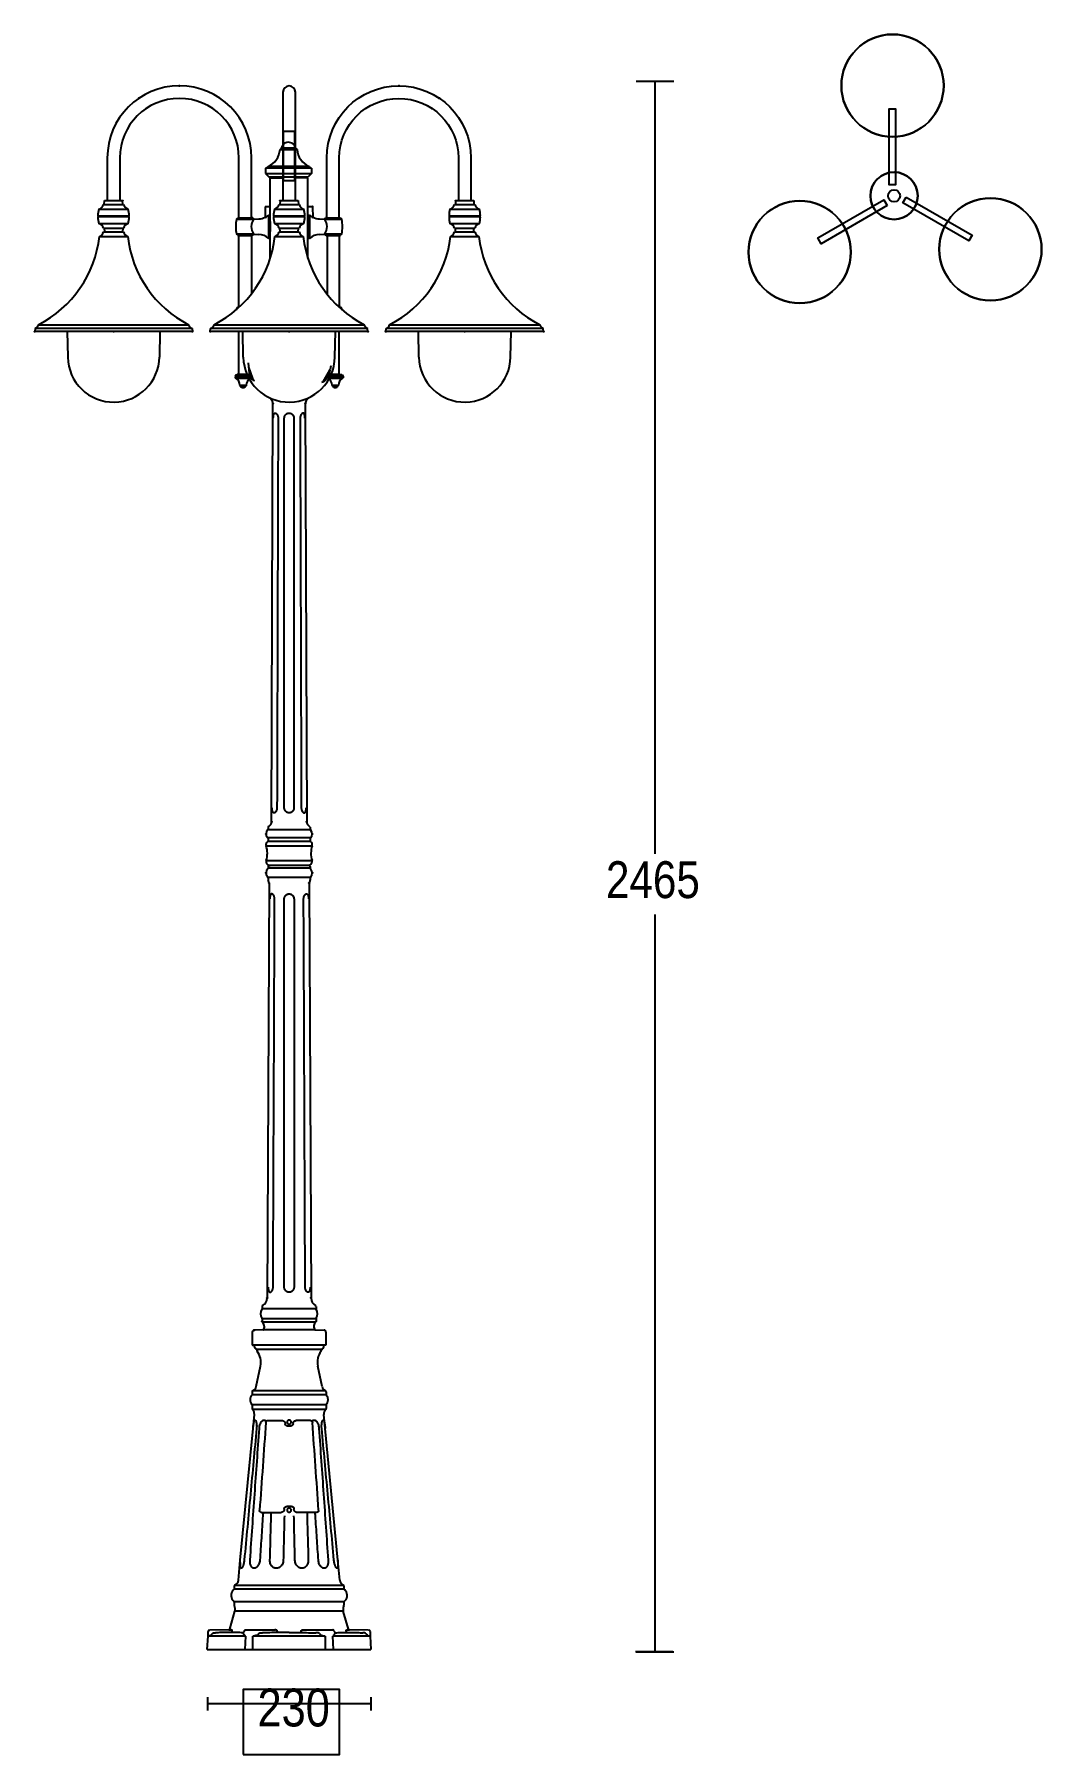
# Model space of a CAD drawing. Extents: x 0 to 275, y 0 to 470.
import ezdxf

# ---------------------------------------------------------------- set-up
doc = ezdxf.new("R2010")
doc.units = 0
doc.layers.add('LIVELLO_1', color=160, linetype='Continuous')
doc.styles.add('STD', font='txt')

# ---------------------------------------------------------------- blocks, each defined once
blk = doc.blocks.new('AI9-BLK2')
at = {"layer": 'LIVELLO_1', "color": 7}
for centre in [(-0.71, 22.75), (-26.06, -22.75), (26.05, -21.98)]:
    blk.add_circle(centre, 13.98, dxfattribs=at)
for points in [[(-0.71, 36.73), (7.01, 36.73), (13.27, 30.47), (13.27, 22.75), (13.27, 15.03), (7.01, 8.77), (-0.71, 8.77), (-8.43, 8.77), (-14.69, 15.03), (-14.69, 22.75), (-14.69, 30.47), (-8.43, 36.73), (-0.71, 36.73)], [(-26.06, -8.77), (-18.34, -8.77), (-12.08, -15.03), (-12.08, -22.75), (-12.08, -30.47), (-18.34, -36.73), (-26.06, -36.73), (-33.78, -36.73), (-40.04, -30.47), (-40.04, -22.75), (-40.04, -15.03), (-33.78, -8.77), (-26.06, -8.77)], [(26.05, -8), (33.77, -8), (40.03, -14.26), (40.03, -21.98), (40.03, -29.7), (33.77, -35.96), (26.05, -35.96), (18.33, -35.96), (12.07, -29.7), (12.07, -21.98), (12.07, -14.26), (18.33, -8), (26.05, -8)]]:
    blk.add_open_spline(points, degree=3, knots=[0, 0, 0, 0, 1, 1, 1, 2, 2, 2, 3, 3, 3, 4, 4, 4, 4], dxfattribs=at)
blk = doc.blocks.new('AI9-BLK1')
at = {"layer": 'LIVELLO_1'}
h = blk.add_hatch(color=255, dxfattribs=at)
h.dxf.hatch_style = 2
edge = h.paths.add_edge_path()
edge.add_spline(control_points=[(-79.23, 145.15), (-79.23, 142.46), (-78.45, 140.28), (-77.5, 140.28)], knot_values=[0, 0, 0, 0, 1, 1, 1, 1], degree=3, periodic=0)
h = blk.add_hatch(color=255, dxfattribs=at)
h.dxf.hatch_style = 2
edge = h.paths.add_edge_path()
edge.add_spline(control_points=[(-56.66, 144.28), (-57.13, 141.64), (-58.27, 139.63), (-59.21, 139.79)], knot_values=[0, 0, 0, 0, 1, 1, 1, 1], degree=3, periodic=0)
at = {"layer": 'LIVELLO_1', "color": 7}
for p, q in [((26.81, 222.09), (37.04, 222.09)), ((31.92, 222.09), (31.92, 11.01)), ((-69.77, 219.11), (-69.77, 189.46)), ((-66.34, 189.46), (-66.34, 219.11)), ((-70.54, 203.44), (-65.88, 203.44)), ((-70.13, 203.92), (-66.29, 203.92)), ((-74.48, 198.29), (-74.51, 196.89)), ((-61.93, 198.29), (-74.48, 198.29)), ((-62.61, 198.76), (-73.81, 198.76)), ((-61.93, 198.29), (-61.91, 196.89)), ((-74.51, 196.89), (-61.91, 196.89)), ((-74.51, 196.89), (-73.58, 195.96)), ((-73.58, 195.96), (-62.84, 195.96)), ((-73.19, 195.69), (-69.77, 195.69)), ((-73.19, 173.73), (-73.19, 195.69)), ((-71.31, 195.69), (-71.31, 195.85)), ((-71.28, 195.8), (-71.28, 195.96)), ((-62.91, 195.69), (-66.34, 195.69)), ((-64.8, 195.85), (-64.8, 195.69)), ((-64.76, 195.96), (-64.76, 195.8)), ((-62.91, 173.73), (-62.91, 195.69)), ((-61.91, 196.89), (-62.84, 195.96)), ((-118.77, 188.44), (-113.29, 188.44)), ((-118.57, 188.44), (-118.52, 189.46)), ((-118.52, 189.46), (-113.55, 189.46)), ((-113.5, 188.44), (-113.55, 189.46)), ((-70.79, 188.44), (-65.31, 188.44)), ((-70.54, 189.46), (-70.59, 188.44)), ((-70.54, 189.46), (-65.57, 189.46)), ((-65.57, 189.46), (-65.51, 188.44)), ((-22.82, 188.44), (-17.33, 188.44)), ((-22.56, 189.46), (-22.61, 188.44)), ((-22.56, 189.46), (-17.59, 189.46)), ((-17.59, 189.46), (-17.54, 188.44)), ((-120.32, 185.35), (-111.75, 185.35)), ((-111.75, 185.01), (-120.32, 185.01)), ((-120.06, 187.15), (-112.01, 187.15)), ((-82.45, 184.4), (-77.65, 184.4)), ((-82.11, 184.74), (-81.89, 184.76)), ((-81.89, 184.76), (-78.21, 184.76)), ((-77.99, 184.74), (-78.21, 184.76)), ((-77.65, 184.4), (-76.32, 184.47)), ((-74.57, 187.76), (-74.62, 184.83)), ((-74.48, 187.84), (-73.19, 187.84)), ((-73.64, 179.13), (-73.64, 185.5)), ((-73.19, 183.72), (-73.19, 181)), ((-72.34, 185.35), (-63.77, 185.35)), ((-63.77, 185.01), (-72.34, 185.01)), ((-72.08, 187.15), (-64.03, 187.15)), ((-62.91, 187.84), (-61.63, 187.84)), ((-62.46, 185.5), (-62.46, 179.13)), ((-61.49, 184.83), (-61.54, 187.76)), ((-59.79, 184.47), (-58.46, 184.4)), ((-58.46, 184.4), (-53.66, 184.4)), ((-57.9, 184.76), (-58.11, 184.74)), ((-57.9, 184.76), (-54.22, 184.76)), ((-54.22, 184.76), (-54, 184.74)), ((-24.36, 185.35), (-15.79, 185.35)), ((-15.79, 185.01), (-24.36, 185.01)), ((-24.1, 187.15), (-16.05, 187.15)), ((-120.06, 183.21), (-112.01, 183.21)), ((-119.9, 179.66), (-112.16, 179.66)), ((-118.79, 180.9), (-114.02, 180.9)), ((-118.77, 181.93), (-113.29, 181.93)), ((-118.57, 181.93), (-118.52, 180.9)), ((-114.02, 180.9), (-113.28, 180.9)), ((-113.5, 181.93), (-113.55, 180.9)), ((-77.65, 180.32), (-82.45, 180.32)), ((-82.11, 179.98), (-81.89, 179.96)), ((-81.89, 179.96), (-78.21, 179.96)), ((-81.76, 160.43), (-81.76, 179.97)), ((-78.33, 179.96), (-78.33, 164.01)), ((-77.99, 179.98), (-78.21, 179.96)), ((-77.65, 180.32), (-76.32, 180.25)), ((-72.08, 183.21), (-64.03, 183.21)), ((-71.93, 179.66), (-64.18, 179.66)), ((-70.81, 180.9), (-70.06, 180.9)), ((-70.79, 181.93), (-65.31, 181.93)), ((-70.54, 180.9), (-70.59, 181.93)), ((-70.06, 180.9), (-65.29, 180.9)), ((-65.57, 180.9), (-65.51, 181.93)), ((-59.79, 180.25), (-58.46, 180.32)), ((-53.66, 180.32), (-58.46, 180.32)), ((-57.9, 179.96), (-58.11, 179.98)), ((-57.9, 179.96), (-54.22, 179.96)), ((-57.7, 179.96), (-57.7, 164.01)), ((-54.34, 179.97), (-54.34, 160.43)), ((-54.22, 179.96), (-54, 179.98)), ((-24.1, 183.21), (-16.05, 183.21)), ((-23.95, 179.66), (-16.2, 179.66)), ((-22.83, 180.9), (-22.08, 180.9)), ((-22.82, 181.93), (-17.33, 181.93)), ((-22.56, 180.9), (-22.61, 181.93)), ((-22.08, 180.9), (-17.32, 180.9)), ((-17.59, 180.9), (-17.54, 181.93)), ((-82.45, 160.07), (-82.03, 160.07)), ((-81.76, 160.43), (-82.11, 160.41)), ((-54.22, 160.43), (-54.48, 160.43)), ((-54, 160.41), (-54.22, 160.43)), ((-53.66, 160.07), (-54.09, 160.07)), ((-136.55, 155.56), (-95.52, 155.56)), ((-88.57, 155.56), (-47.54, 155.56)), ((-40.59, 155.56), (0.44, 155.56)), ((-137.47, 154.52), (-137.58, 153.66)), ((-94.48, 153.66), (-137.58, 153.66)), ((-94.59, 154.52), (-137.47, 154.52)), ((-128.7, 153.66), (-128.56, 146.73)), ((-103.37, 153.66), (-103.5, 146.73)), ((-94.59, 154.52), (-94.48, 153.66)), ((-89.6, 153.66), (-89.5, 154.52)), ((-46.51, 153.66), (-89.6, 153.66)), ((-46.61, 154.52), (-89.5, 154.52)), ((-81.76, 142), (-81.76, 153.66)), ((-80.58, 146.73), (-80.72, 153.66)), ((-55.53, 146.73), (-55.39, 153.66)), ((-54.34, 142), (-54.34, 153.66)), ((-46.51, 153.66), (-46.61, 154.52)), ((-41.62, 153.66), (-41.52, 154.52)), ((1.47, 153.66), (-41.62, 153.66)), ((1.37, 154.52), (-41.52, 154.52)), ((-32.61, 146.73), (-32.74, 153.66)), ((-7.55, 146.73), (-7.41, 153.66)), ((1.47, 153.66), (1.37, 154.52)), ((-82.51, 141.82), (-82.76, 141.42)), ((-82.76, 141.42), (-82.76, 141.23)), ((-82.76, 141.42), (-78.49, 141.42)), ((-82.76, 141.23), (-82.76, 141.06)), ((-82.76, 141.23), (-78.48, 141.23)), ((-78.49, 141.06), (-82.76, 141.06)), ((-82.51, 141.82), (-78.74, 141.82)), ((-78.81, 141.86), (-82.24, 141.86)), ((-79.57, 142), (-81.76, 142)), ((-78.74, 141.82), (-78.49, 141.42)), ((-78.49, 141.42), (-78.48, 141.23)), ((-78.48, 141.23), (-78.49, 141.06)), ((-57.59, 141.44), (-57.6, 141.26)), ((-57.6, 141.26), (-53.32, 141.26)), ((-57.6, 141.26), (-57.59, 141.09)), ((-57.34, 141.85), (-57.59, 141.44)), ((-57.59, 141.44), (-53.33, 141.44)), ((-53.33, 141.09), (-57.59, 141.09)), ((-57.34, 141.85), (-53.58, 141.85)), ((-53.8, 141.91), (-57.22, 141.91)), ((-54.34, 142), (-56.54, 142)), ((-53.58, 141.85), (-53.33, 141.44)), ((-53.33, 141.44), (-53.32, 141.26)), ((-53.32, 141.26), (-53.33, 141.09)), ((-82.59, 140.91), (-78.66, 140.91)), ((-81.48, 139.02), (-81.34, 138.78)), ((-81.48, 139.02), (-79.77, 139.02)), ((-81.34, 138.78), (-79.91, 138.78)), ((-79.77, 139.02), (-79.91, 138.78)), ((-57.42, 140.94), (-53.49, 140.94)), ((-56.31, 139.05), (-54.6, 139.05)), ((-56.31, 139.05), (-56.17, 138.81)), ((-56.17, 138.81), (-54.75, 138.81)), ((-55.46, 138.4), (-55.46, 138.4)), ((-54.6, 139.05), (-54.75, 138.81)), ((-73.07, 135.45), (-73.07, 135.29)), ((-72.85, 19.74), (-72.47, 134.02)), ((-63.64, 134.02), (-63.26, 19.74)), ((-63.04, 135.45), (-63.04, 135.29)), ((-62.2, 14.36), (-73.91, 14.36)), ((-62.23, 17.51), (-73.88, 17.51)), ((-62.23, 15.35), (-73.88, 15.35)), ((-73.79, 18.27), (-73.79, 17.71)), ((-73.79, 15.16), (-73.79, 14.57)), ((-62.31, 18.27), (-62.31, 17.71)), ((-62.31, 15.16), (-62.31, 14.57)), ((-74.33, 13.18), (-61.78, 13.18)), ((-74.31, 9.17), (-61.8, 9.17)), ((-73.79, 7.55), (-73.79, 7.08)), ((-62.31, 7.08), (-73.79, 7.08)), ((-73.54, 7.81), (-73.19, 7.84)), ((-62.71, 7.84), (-73.39, 7.84)), ((-62.91, 7.84), (-73.19, 7.84)), ((-62.57, 7.81), (-62.91, 7.84)), ((-62.31, 7.55), (-62.31, 7.08)), ((-73.54, 2.99), (-74.05, -110.38)), ((-73.79, 4.53), (-73.79, 3.87)), ((-62.32, 4.53), (-73.79, 4.53)), ((-62.57, 2.99), (-62.05, -110.38)), ((-62.32, 4.53), (-62.32, 3.87)), ((31.92, -5.55), (31.92, -207.07)), ((-75.42, -112.69), (-75.42, -113.3)), ((-60.69, -112.69), (-60.69, -113.3)), ((-60.69, -113.3), (-75.42, -113.3)), ((-75.42, -116.04), (-75.42, -116.71)), ((-60.69, -116.04), (-75.42, -116.04)), ((-75.35, -116.88), (-60.76, -116.88)), ((-60.69, -116.04), (-60.69, -116.71)), ((-78.12, -119.67), (-78.12, -123.27)), ((-75.18, -119.07), (-77.61, -119.16)), ((-74.08, -119.07), (-75.18, -119.07)), ((-62.03, -119.07), (-74.08, -119.07)), ((-60.92, -119.07), (-62.03, -119.07)), ((-60.92, -119.07), (-58.5, -119.16)), ((-57.99, -119.67), (-57.99, -123.27)), ((-78.12, -123.27), (-78.04, -123.27)), ((-68.05, -123.27), (-78.04, -123.27)), ((-58.59, -123.27), (-77.51, -123.27)), ((-77.51, -123.79), (-77.51, -123.27)), ((-59.15, -124.43), (-76.96, -124.43)), ((-58.15, -123.27), (-68.05, -123.27)), ((-58.59, -123.79), (-58.59, -123.27)), ((-57.99, -123.27), (-58.15, -123.27)), ((-77.04, -134.52), (-75.88, -129.01)), ((-59.06, -134.52), (-60.23, -129.01)), ((-78.16, -136.01), (-78.16, -136.86)), ((-58.14, -135.7), (-77.97, -135.7)), ((-57.94, -136.01), (-57.94, -136.86)), ((-57.94, -136.86), (-78.16, -136.86)), ((-78.16, -139.5), (-57.94, -139.5)), ((-78.16, -139.5), (-78.16, -140.6)), ((-58.04, -140.84), (-78.06, -140.84)), ((-57.94, -139.5), (-57.94, -140.6)), ((-77.92, -145.98), (-77.56, -142.23)), ((-68.6, -145.29), (-67.81, -145.29)), ((-67.81, -145.29), (-67.51, -145.29)), ((-64.97, -143.86), (-66.14, -143.86)), ((-64.62, -143.86), (-64.97, -143.86)), ((-63.38, -143.86), (-64.62, -143.86)), ((-62.2, -143.85), (-63.38, -143.86)), ((-58.19, -145.98), (-58.55, -142.23)), ((-81.39, -181.98), (-77.92, -145.98)), ((-54.72, -181.98), (-58.19, -145.98)), ((-67.41, -167.32), (-68.7, -167.32)), ((-63.17, -168.95), (-65.88, -168.95)), ((-60.93, -168.95), (-63.17, -168.95)), ((-60.47, -168.95), (-60.93, -168.95)), ((-81.91, -187.45), (-81.39, -181.98)), ((-54.2, -187.45), (-54.72, -181.98)), ((-83.04, -189.13), (-83.04, -189.93)), ((-53.06, -189.93), (-83.04, -189.93)), ((-82.86, -188.82), (-53.25, -188.82)), ((-53.06, -189.13), (-53.06, -189.93)), ((-84.24, -200.82), (-82.85, -195.97)), ((-83.04, -193.35), (-83.04, -194.3)), ((-53.06, -193.35), (-83.04, -193.35)), ((-53.25, -195.97), (-82.85, -195.97)), ((-51.86, -200.82), (-53.25, -195.97)), ((-53.06, -193.35), (-53.06, -194.3)), ((-90.22, -202.81), (-90.15, -201.48)), ((-84.57, -201.07), (-89.75, -201.16)), ((-84.57, -201.07), (-83.89, -201.07)), ((-80.02, -201.07), (-71.93, -201.07)), ((-71.34, -201.39), (-71.34, -201.8)), ((-64.77, -201.8), (-64.77, -201.39)), ((-64.18, -201.07), (-56.09, -201.07)), ((-52.22, -201.07), (-51.54, -201.07)), ((-46.35, -201.16), (-51.54, -201.07)), ((-45.95, -201.48), (-45.88, -202.81)), ((-90.41, -206.38), (-90.22, -202.81)), ((-90.41, -206.38), (-68.05, -206.38)), ((-80.01, -202.81), (-90.22, -202.81)), ((-80.01, -202.81), (-80.17, -206.38)), ((-77.95, -206.38), (-77.95, -202.81)), ((-68.05, -202.81), (-77.95, -202.81)), ((-58.16, -202.81), (-68.05, -202.81)), ((-68.05, -206.38), (-45.7, -206.38)), ((-58.16, -202.81), (-58.16, -206.38)), ((-45.88, -202.81), (-56.1, -202.81)), ((-55.93, -206.38), (-56.1, -202.81)), ((-45.88, -202.81), (-45.7, -206.38)), ((26.59, -206.94), (36.81, -206.94)), ((26.81, -207.05), (37.04, -207.05)), ((-90.34, -219.44), (-90.34, -223.09)), ((-45.74, -219.44), (-45.74, -223.09)), ((-45.74, -221.27), (-90.34, -221.27))]:
    blk.add_line(p, q, dxfattribs=at)
at = {"layer": 'LIVELLO_1', "color": 250}
for p, q in [((-82.73, 141.23), (-78.51, 141.23)), ((-57.57, 141.26), (-53.35, 141.26))]:
    blk.add_line(p, q, dxfattribs=at)
at = {"layer": 'LIVELLO_1', "color": 7}
for points in [[(95.88, 214.57), (97.69, 214.57), (97.69, 193.78), (95.88, 193.78)], [(95.88, 193.78), (95.88, 214.57), (97.69, 214.57), (97.69, 193.78)], [(-66.58, 194.87), (-69.56, 194.87), (-69.56, 208.4), (-66.58, 208.4)], [(95.33, 188.1), (77.32, 177.7), (76.42, 179.27), (94.43, 189.67)], [(95.33, 188.1), (77.32, 177.7), (76.42, 179.27), (94.43, 189.67)], [(100.56, 190.44), (118.57, 180.04), (117.66, 178.47), (99.65, 188.87)], [(100.56, 190.44), (118.57, 180.04), (117.66, 178.47), (99.65, 188.87)], [(-80.58, -235.12), (-54.33, -235.12), (-54.33, -217.31), (-80.58, -217.31)]]:
    blk.add_lwpolyline(points, close=True, dxfattribs=at)
for points in [[(-73.88, -143.84), (-73.81, -143.84), (-73.73, -143.84)], [(-75.4, -168.97), (-75.29, -168.97), (-75.18, -168.97)], [(-80.62, -201.82), (-80.66, -201.82), (-80.71, -201.82)], [(-55.48, -201.82), (-55.44, -201.82), (-55.4, -201.82)]]:
    blk.add_lwpolyline(points, dxfattribs=at)
for centre, radius in [((-109.06, 217.45), 0.0785), ((-27.05, 217.45), 0.0785), ((-107.14, 214.61), 0.0792), ((-28.96, 214.61), 0.0787), ((97.25, 190.78), 6.46), ((-117.75, 189.46), 0.0785), ((-113.55, 189.46), 0.0786), ((-70.54, 189.46), 0.0791), ((-66.34, 189.46), 0.0792), ((-22.56, 189.46), 0.0785), ((-18.36, 189.46), 0.0785), ((97.25, 190.78), 1.65), ((-113.55, 180.9), 0.0786), ((-70.54, 180.9), 0.0791), ((-22.56, 180.9), 0.0785), ((-116.03, 153.66), 0.0798), ((-94.48, 153.66), 0.0785), ((-89.6, 153.66), 0.0786), ((-68.05, 153.66), 0.0785), ((-46.5, 153.66), 0.0785), ((-46.5, 153.66), 0.0785), ((-46.5, 153.66), 0.0785), ((-41.62, 153.66), 0.0785), ((-20.08, 153.66), 0.0792), ((1.47, 153.66), 0.0785), ((1.47, 153.66), 0.0785), ((1.47, 153.66), 0.0785), ((-57.22, 141.91), 0.0792), ((-53.8, 141.91), 0.0791), ((-53.8, 141.91), 0.0791), ((-53.8, 141.91), 0.0791), ((-72.47, 133.98), 0.0791), ((-63.64, 133.98), 0.0792), ((-72.85, 19.74), 0.0792), ((-63.26, 19.74), 0.0785), ((-73.79, 17.71), 0.0785), ((-61.74, 16.44), 0.0797), ((-74.37, 5.8), 0.0809), ((-73.54, 7.81), 0.0785), ((-73.54, 2.99), 0.0785), ((-62.57, 2.99), 0.0792)]:
    blk.add_circle(centre, radius, dxfattribs=at)
for centre, major_axis, ratio in [((-98.04, 220.82), (0.0006, -0.0813), 0.967134), ((-38.06, 220.82), (-0.0023, -0.0813), 0.973119), ((-81.76, 184.76), (0.0808, 0), 0.978699), ((-54.34, 184.76), (0.0809, 0), 0.977664), ((-137.58, 153.66), (0.0814, 0), 0.973546), ((-137.58, 153.66), (0.0814, 0), 0.973546), ((-137.58, 153.66), (0.0814, 0), 0.973546), ((-81.76, 142), (0.0808, 0), 0.980831), ((-81.76, 142), (0.0808, 0), 0.980831), ((-81.76, 142), (0.0808, 0), 0.980831), ((-54.34, 142), (0.0809, 0), 0.979794), ((-54.34, 142), (0.0809, 0), 0.979794), ((-54.34, 142), (0.0809, 0), 0.979794), ((-74.37, 16.44), (0.0809, 0), 0.977664), ((-62.31, 17.71), (0.0808, 0), 0.980831), ((-73.39, 7.84), (0.0786, 0), 0.977221), ((-61.74, 5.8), (0.0006, -0.0815), 0.977775), ((-73.79, 4.53), (0.0017, -0.0815), 0.963844), ((-62.31, 4.53), (-0.0052, -0.0815), 0.989555), ((-74.05, -110.38), (0.0792, 0), 0.971001), ((-62.06, -110.32), (0.0785, 0), 0.978699), ((-75.42, -116.71), (0.0798, 0), 0.989437), ((-60.69, -116.71), (0.0814, 0), 0.969313), ((-77.6, -119.16), (0.0808, 0), 0.950981)]:
    blk.add_ellipse(centre, major_axis=major_axis, ratio=ratio, dxfattribs=at)
for points, knots in [([(-78.33, 184.76), (-78.33, 184.76), (-78.33, 201.12), (-78.33, 201.12), (-78.33, 212), (-87.16, 220.82), (-98.04, 220.82), (-108.93, 220.82), (-117.74, 212), (-117.74, 201.12), (-117.74, 201.12), (-117.74, 189.46), (-117.74, 189.46)], [0, 0, 0, 0, 1, 1, 1, 2, 2, 2, 3, 3, 3, 4, 4, 4, 4]), ([(-81.76, 184.76), (-81.76, 184.76), (-81.76, 201.12), (-81.76, 201.12), (-81.76, 210.11), (-89.05, 217.4), (-98.04, 217.4), (-107.03, 217.4), (-114.32, 210.11), (-114.32, 201.12), (-114.32, 201.12), (-114.32, 189.46), (-114.32, 189.46)], [0, 0, 0, 0, 1, 1, 1, 2, 2, 2, 3, 3, 3, 4, 4, 4, 4]), ([(-66.34, 219.11), (-66.34, 220.06), (-67.11, 220.82), (-68.05, 220.82), (-69, 220.82), (-69.77, 220.06), (-69.77, 219.11)], [0, 0, 0, 0, 1, 1, 1, 2, 2, 2, 2]), ([(-57.77, 184.76), (-57.77, 184.76), (-57.77, 201.12), (-57.77, 201.12), (-57.77, 212), (-48.95, 220.82), (-38.07, 220.82), (-27.18, 220.82), (-18.36, 212), (-18.36, 201.12), (-18.36, 201.12), (-18.36, 189.46), (-18.36, 189.46)], [0, 0, 0, 0, 1, 1, 1, 2, 2, 2, 3, 3, 3, 4, 4, 4, 4]), ([(-54.34, 184.76), (-54.34, 184.76), (-54.34, 201.12), (-54.34, 201.12), (-54.34, 210.11), (-47.06, 217.4), (-38.07, 217.4), (-29.08, 217.4), (-21.79, 210.11), (-21.79, 201.12), (-21.79, 201.12), (-21.79, 189.46), (-21.79, 189.46)], [0, 0, 0, 0, 1, 1, 1, 2, 2, 2, 3, 3, 3, 4, 4, 4, 4]), ([(-66.29, 203.92), (-66.57, 204.98), (-67.65, 205.62), (-68.71, 205.34), (-69.4, 205.16), (-69.95, 204.62), (-70.13, 203.92)], [0, 0, 0, 0, 1, 1, 1, 2, 2, 2, 2]), ([(97.25, 197.24), (100.81, 197.24), (103.71, 194.35), (103.71, 190.78), (103.71, 187.21), (100.81, 184.32), (97.25, 184.32), (93.68, 184.32), (90.79, 187.21), (90.79, 190.78), (90.79, 194.35), (93.68, 197.24), (97.25, 197.24)], [0, 0, 0, 0, 1, 1, 1, 2, 2, 2, 3, 3, 3, 4, 4, 4, 4]), ([(-120.32, 185.01), (-120.22, 185.01), (-120.14, 185.09), (-120.14, 185.18), (-120.14, 185.28), (-120.22, 185.35), (-120.32, 185.35)], [0, 0, 0, 0, 1, 1, 1, 2, 2, 2, 2]), ([(-111.75, 185.35), (-111.84, 185.35), (-111.92, 185.28), (-111.92, 185.18), (-111.92, 185.09), (-111.84, 185.01), (-111.75, 185.01)], [0, 0, 0, 0, 1, 1, 1, 2, 2, 2, 2]), ([(-72.34, 185.01), (-72.24, 185.01), (-72.17, 185.09), (-72.17, 185.18), (-72.17, 185.28), (-72.24, 185.35), (-72.34, 185.35)], [0, 0, 0, 0, 1, 1, 1, 2, 2, 2, 2]), ([(-63.77, 185.35), (-63.87, 185.35), (-63.94, 185.28), (-63.94, 185.18), (-63.94, 185.09), (-63.87, 185.01), (-63.77, 185.01)], [0, 0, 0, 0, 1, 1, 1, 2, 2, 2, 2]), ([(-24.36, 185.01), (-24.27, 185.01), (-24.19, 185.09), (-24.19, 185.18), (-24.19, 185.28), (-24.27, 185.35), (-24.36, 185.35)], [0, 0, 0, 0, 1, 1, 1, 2, 2, 2, 2]), ([(-15.79, 185.35), (-15.89, 185.35), (-15.96, 185.28), (-15.96, 185.18), (-15.96, 185.09), (-15.89, 185.01), (-15.79, 185.01)], [0, 0, 0, 0, 1, 1, 1, 2, 2, 2, 2]), ([(-128.56, 146.73), (-128.44, 139.81), (-122.74, 134.29), (-115.82, 134.41), (-109.07, 134.53), (-103.62, 139.97), (-103.5, 146.73)], [0, 0, 0, 0, 1, 1, 1, 2, 2, 2, 2]), ([(-80.58, 146.73), (-80.47, 139.81), (-74.76, 134.29), (-67.84, 134.41), (-61.08, 134.53), (-55.64, 139.97), (-55.53, 146.73)], [0, 0, 0, 0, 1, 1, 1, 2, 2, 2, 2]), ([(-32.61, 146.73), (-32.49, 139.81), (-26.78, 134.29), (-19.87, 134.41), (-13.11, 134.53), (-7.66, 139.97), (-7.55, 146.73)], [0, 0, 0, 0, 1, 1, 1, 2, 2, 2, 2]), ([(-82.24, 141.94), (-82.19, 141.94), (-82.16, 141.9), (-82.16, 141.86), (-82.16, 141.81), (-82.19, 141.78), (-82.24, 141.78), (-82.28, 141.78), (-82.32, 141.81), (-82.32, 141.86), (-82.32, 141.9), (-82.28, 141.94), (-82.24, 141.94), (-82.19, 141.94), (-82.16, 141.9), (-82.16, 141.86), (-82.16, 141.81), (-82.19, 141.78), (-82.24, 141.78), (-82.28, 141.78), (-82.32, 141.81), (-82.32, 141.86), (-82.32, 141.9), (-82.28, 141.94), (-82.24, 141.94), (-82.19, 141.94), (-82.16, 141.9), (-82.16, 141.86), (-82.16, 141.81), (-82.19, 141.78), (-82.24, 141.78), (-82.28, 141.78), (-82.32, 141.81), (-82.32, 141.86), (-82.32, 141.9), (-82.28, 141.94), (-82.24, 141.94)], [0, 0, 0, 0, 1, 1, 1, 2, 2, 2, 3, 3, 3, 4, 4, 4, 5, 5, 5, 6, 6, 6, 7, 7, 7, 8, 8, 8, 9, 9, 9, 10, 10, 10, 11, 11, 11, 12, 12, 12, 12]), ([(-78.81, 141.94), (-78.77, 141.94), (-78.73, 141.9), (-78.73, 141.86), (-78.73, 141.81), (-78.77, 141.78), (-78.81, 141.78), (-78.85, 141.78), (-78.89, 141.81), (-78.89, 141.86), (-78.89, 141.9), (-78.85, 141.94), (-78.81, 141.94)], [0, 0, 0, 0, 1, 1, 1, 2, 2, 2, 3, 3, 3, 4, 4, 4, 4]), ([(-72.37, 130.01), (-72.37, 130.01), (-72.37, 130.17), (-72.37, 130.17), (-72.37, 130.22), (-72.37, 130.26), (-72.36, 130.31), (-72.36, 130.34), (-72.36, 130.38), (-72.36, 130.42), (-72.35, 130.45), (-72.35, 130.49), (-72.35, 130.52), (-72.35, 130.55), (-72.34, 130.57), (-72.34, 130.6), (-72.34, 130.62), (-72.34, 130.64), (-72.33, 130.67), (-72.33, 130.69), (-72.33, 130.72), (-72.32, 130.74), (-72.32, 130.76), (-72.32, 130.79), (-72.31, 130.81), (-72.31, 130.83), (-72.3, 130.86), (-72.3, 130.88), (-72.29, 130.9), (-72.29, 130.92), (-72.28, 130.94), (-72.27, 130.96), (-72.27, 130.98), (-72.27, 131), (-72.26, 131.02), (-72.25, 131.04), (-72.25, 131.06), (-72.24, 131.08), (-72.24, 131.1), (-72.23, 131.11), (-72.22, 131.13), (-72.21, 131.15), (-72.21, 131.16), (-72.2, 131.17), (-72.2, 131.19), (-72.18, 131.2), (-72.18, 131.22), (-72.17, 131.23), (-72.16, 131.24), (-72.15, 131.25), (-72.15, 131.27), (-72.14, 131.27), (-72.13, 131.29), (-72.12, 131.3), (-72.11, 131.31), (-72.11, 131.31), (-72.1, 131.32), (-72.09, 131.33), (-72.08, 131.34), (-72.07, 131.35), (-72.06, 131.35), (-72.05, 131.36), (-72.04, 131.37), (-72.03, 131.37), (-72.02, 131.38), (-72.01, 131.38), (-72, 131.39), (-71.99, 131.39), (-71.99, 131.39), (-71.98, 131.4), (-71.96, 131.4), (-71.95, 131.4), (-71.95, 131.41), (-71.93, 131.41), (-71.93, 131.41), (-71.91, 131.41), (-71.9, 131.41), (-71.89, 131.41), (-71.88, 131.41), (-71.87, 131.41), (-71.86, 131.41), (-71.85, 131.41), (-71.84, 131.41), (-71.83, 131.41), (-71.81, 131.41), (-71.8, 131.4), (-71.79, 131.4), (-71.78, 131.4), (-71.77, 131.39), (-71.76, 131.39), (-71.75, 131.38), (-71.73, 131.38), (-71.72, 131.38), (-71.71, 131.37), (-71.7, 131.36), (-71.69, 131.36), (-71.68, 131.35), (-71.66, 131.35), (-71.65, 131.34), (-71.64, 131.33), (-71.63, 131.32), (-71.62, 131.31), (-71.61, 131.31), (-71.59, 131.3), (-71.58, 131.29), (-71.56, 131.27), (-71.55, 131.27), (-71.54, 131.25), (-71.53, 131.24), (-71.51, 131.23), (-71.5, 131.22), (-71.49, 131.2), (-71.47, 131.19), (-71.46, 131.18), (-71.45, 131.16), (-71.44, 131.15), (-71.42, 131.13), (-71.41, 131.11), (-71.4, 131.1), (-71.38, 131.08), (-71.37, 131.06), (-71.36, 131.04), (-71.35, 131.02), (-71.33, 131.01), (-71.32, 130.98), (-71.31, 130.96), (-71.3, 130.94), (-71.28, 130.92), (-71.27, 130.9), (-71.26, 130.88), (-71.25, 130.86), (-71.24, 130.84), (-71.23, 130.81), (-71.22, 130.79), (-71.21, 130.77), (-71.2, 130.74), (-71.19, 130.72), (-71.18, 130.69), (-71.17, 130.67), (-71.16, 130.64), (-71.15, 130.62), (-71.14, 130.6), (-71.14, 130.57), (-71.13, 130.55), (-71.12, 130.52), (-71.11, 130.49), (-71.11, 130.45), (-71.1, 130.42), (-71.09, 130.39), (-71.08, 130.35), (-71.08, 130.31), (-71.07, 130.26), (-71.07, 130.22), (-71.06, 130.17), (-71.06, 130.12), (-71.06, 130.06), (-71.06, 130.01)], [0, 0, 0, 0, 1, 1, 1, 2, 2, 2, 3, 3, 3, 4, 4, 4, 5, 5, 5, 6, 6, 6, 7, 7, 7, 8, 8, 8, 9, 9, 9, 10, 10, 10, 11, 11, 11, 12, 12, 12, 13, 13, 13, 14, 14, 14, 15, 15, 15, 16, 16, 16, 17, 17, 17, 18, 18, 18, 19, 19, 19, 20, 20, 20, 21, 21, 21, 22, 22, 22, 23, 23, 23, 24, 24, 24, 25, 25, 25, 26, 26, 26, 27, 27, 27, 28, 28, 28, 29, 29, 29, 30, 30, 30, 31, 31, 31, 32, 32, 32, 33, 33, 33, 34, 34, 34, 35, 35, 35, 36, 36, 36, 37, 37, 37, 38, 38, 38, 39, 39, 39, 40, 40, 40, 41, 41, 41, 42, 42, 42, 43, 43, 43, 44, 44, 44, 45, 45, 45, 46, 46, 46, 47, 47, 47, 48, 48, 48, 49, 49, 49, 50, 50, 50, 51, 51, 51, 52, 52, 52, 52]), ([(-71.06, 130.01), (-71.11, 112.27), (-71.16, 94.54), (-71.22, 76.8), (-71.27, 59.06), (-71.32, 41.32), (-71.37, 23.58)], [0, 0, 0, 0, 1, 1, 1, 2, 2, 2, 2]), ([(-69.37, 130.01), (-69.37, 130.06), (-69.37, 130.11), (-69.36, 130.16), (-69.36, 130.2), (-69.35, 130.25), (-69.34, 130.29), (-69.34, 130.33), (-69.33, 130.36), (-69.32, 130.39), (-69.31, 130.43), (-69.3, 130.46), (-69.29, 130.49), (-69.28, 130.52), (-69.28, 130.54), (-69.27, 130.56), (-69.25, 130.58), (-69.25, 130.61), (-69.23, 130.63), (-69.23, 130.65), (-69.22, 130.68), (-69.2, 130.7), (-69.19, 130.72), (-69.18, 130.74), (-69.17, 130.77), (-69.15, 130.79), (-69.14, 130.81), (-69.12, 130.83), (-69.11, 130.86), (-69.09, 130.88), (-69.08, 130.9), (-69.06, 130.91), (-69.04, 130.93), (-69.03, 130.96), (-69.01, 130.97), (-69, 130.99), (-68.98, 131.01), (-68.96, 131.03), (-68.95, 131.05), (-68.93, 131.06), (-68.91, 131.08), (-68.89, 131.1), (-68.87, 131.11), (-68.85, 131.13), (-68.84, 131.14), (-68.82, 131.16), (-68.8, 131.17), (-68.78, 131.18), (-68.76, 131.2), (-68.74, 131.21), (-68.72, 131.22), (-68.7, 131.23), (-68.68, 131.24), (-68.66, 131.26), (-68.64, 131.27), (-68.62, 131.28), (-68.6, 131.29), (-68.58, 131.29), (-68.57, 131.3), (-68.55, 131.31), (-68.53, 131.32), (-68.51, 131.33), (-68.49, 131.33), (-68.47, 131.34), (-68.45, 131.35), (-68.44, 131.35), (-68.42, 131.36), (-68.39, 131.37), (-68.37, 131.37), (-68.34, 131.38), (-68.32, 131.38), (-68.29, 131.39), (-68.26, 131.39), (-68.23, 131.4), (-68.2, 131.4), (-68.17, 131.41), (-68.13, 131.41), (-68.09, 131.41), (-68.05, 131.41)], [0, 0, 0, 0, 1, 1, 1, 2, 2, 2, 3, 3, 3, 4, 4, 4, 5, 5, 5, 6, 6, 6, 7, 7, 7, 8, 8, 8, 9, 9, 9, 10, 10, 10, 11, 11, 11, 12, 12, 12, 13, 13, 13, 14, 14, 14, 15, 15, 15, 16, 16, 16, 17, 17, 17, 18, 18, 18, 19, 19, 19, 20, 20, 20, 21, 21, 21, 22, 22, 22, 23, 23, 23, 24, 24, 24, 25, 25, 25, 26, 26, 26, 26]), ([(-69.37, 23.58), (-69.37, 41.32), (-69.37, 59.06), (-69.37, 76.8), (-69.37, 76.8), (-69.37, 130.01), (-69.37, 130.01)], [0, 0, 0, 0, 1, 1, 1, 2, 2, 2, 2]), ([(-68.05, 131.41), (-68.02, 131.41), (-67.98, 131.41), (-67.94, 131.41), (-67.91, 131.4), (-67.88, 131.4), (-67.84, 131.39), (-67.82, 131.39), (-67.79, 131.38), (-67.77, 131.38), (-67.74, 131.37), (-67.72, 131.37), (-67.69, 131.36), (-67.67, 131.35), (-67.65, 131.35), (-67.63, 131.34), (-67.62, 131.33), (-67.6, 131.33), (-67.58, 131.32), (-67.56, 131.31), (-67.54, 131.3), (-67.53, 131.3), (-67.5, 131.29), (-67.48, 131.28), (-67.47, 131.27), (-67.45, 131.26), (-67.43, 131.25), (-67.41, 131.23), (-67.39, 131.22), (-67.37, 131.21), (-67.35, 131.2), (-67.33, 131.18), (-67.31, 131.17), (-67.29, 131.16), (-67.27, 131.14), (-67.25, 131.13), (-67.24, 131.11), (-67.22, 131.1), (-67.2, 131.08), (-67.18, 131.06), (-67.16, 131.05), (-67.14, 131.03), (-67.13, 131.01), (-67.11, 130.99), (-67.09, 130.98), (-67.08, 130.96), (-67.06, 130.93), (-67.04, 130.92), (-67.03, 130.9), (-67.01, 130.88), (-67, 130.86), (-66.99, 130.83), (-66.97, 130.81), (-66.96, 130.79), (-66.94, 130.77), (-66.93, 130.74), (-66.92, 130.72), (-66.91, 130.7), (-66.89, 130.68), (-66.88, 130.65), (-66.87, 130.63), (-66.86, 130.61), (-66.85, 130.59), (-66.84, 130.56), (-66.83, 130.54), (-66.82, 130.52), (-66.82, 130.49), (-66.81, 130.46), (-66.8, 130.43), (-66.79, 130.4), (-66.78, 130.36), (-66.77, 130.33), (-66.77, 130.29), (-66.76, 130.25), (-66.75, 130.2), (-66.74, 130.16), (-66.74, 130.11), (-66.74, 130.06), (-66.74, 130.01)], [0, 0, 0, 0, 1, 1, 1, 2, 2, 2, 3, 3, 3, 4, 4, 4, 5, 5, 5, 6, 6, 6, 7, 7, 7, 8, 8, 8, 9, 9, 9, 10, 10, 10, 11, 11, 11, 12, 12, 12, 13, 13, 13, 14, 14, 14, 15, 15, 15, 16, 16, 16, 17, 17, 17, 18, 18, 18, 19, 19, 19, 20, 20, 20, 21, 21, 21, 22, 22, 22, 23, 23, 23, 24, 24, 24, 25, 25, 25, 26, 26, 26, 26]), ([(-66.74, 130.01), (-66.74, 130.01), (-66.74, 76.8), (-66.74, 76.8), (-66.73, 59.06), (-66.73, 41.32), (-66.73, 23.58)], [0, 0, 0, 0, 1, 1, 1, 2, 2, 2, 2]), ([(-63.73, 130.01), (-63.74, 130.06), (-63.74, 130.12), (-63.74, 130.17), (-63.74, 130.22), (-63.74, 130.26), (-63.74, 130.31), (-63.74, 130.34), (-63.75, 130.38), (-63.75, 130.42), (-63.75, 130.45), (-63.76, 130.49), (-63.76, 130.52), (-63.76, 130.55), (-63.76, 130.57), (-63.77, 130.6), (-63.77, 130.62), (-63.77, 130.64), (-63.78, 130.67), (-63.78, 130.69), (-63.78, 130.72), (-63.78, 130.74), (-63.79, 130.76), (-63.79, 130.79), (-63.8, 130.81), (-63.8, 130.83), (-63.8, 130.86), (-63.81, 130.88), (-63.81, 130.9), (-63.82, 130.92), (-63.83, 130.94), (-63.83, 130.96), (-63.84, 130.98), (-63.84, 131), (-63.85, 131.02), (-63.85, 131.04), (-63.86, 131.06), (-63.87, 131.08), (-63.87, 131.1), (-63.88, 131.11), (-63.89, 131.13), (-63.89, 131.15), (-63.9, 131.16), (-63.91, 131.17), (-63.91, 131.19), (-63.92, 131.2), (-63.93, 131.22), (-63.93, 131.23), (-63.95, 131.24), (-63.95, 131.25), (-63.96, 131.27), (-63.97, 131.27), (-63.98, 131.29), (-63.99, 131.3), (-63.99, 131.31), (-64, 131.31), (-64.01, 131.32), (-64.02, 131.33), (-64.03, 131.34), (-64.04, 131.35), (-64.05, 131.35), (-64.06, 131.36), (-64.07, 131.37), (-64.07, 131.37), (-64.08, 131.38), (-64.1, 131.38), (-64.1, 131.39), (-64.11, 131.39), (-64.12, 131.39), (-64.13, 131.4), (-64.14, 131.4), (-64.16, 131.4), (-64.16, 131.41), (-64.17, 131.41), (-64.18, 131.41), (-64.19, 131.41), (-64.21, 131.41), (-64.22, 131.41), (-64.23, 131.41), (-64.24, 131.41), (-64.25, 131.41), (-64.26, 131.41), (-64.27, 131.41), (-64.28, 131.41), (-64.29, 131.41), (-64.31, 131.4), (-64.32, 131.4), (-64.33, 131.4), (-64.34, 131.39), (-64.35, 131.39), (-64.36, 131.38), (-64.37, 131.38), (-64.39, 131.38), (-64.4, 131.37), (-64.41, 131.36), (-64.42, 131.36), (-64.43, 131.35), (-64.44, 131.35), (-64.46, 131.34), (-64.47, 131.33), (-64.48, 131.32), (-64.49, 131.31), (-64.5, 131.31), (-64.52, 131.3), (-64.53, 131.29), (-64.54, 131.27), (-64.55, 131.27), (-64.57, 131.25), (-64.58, 131.24), (-64.59, 131.23), (-64.61, 131.22), (-64.62, 131.2), (-64.63, 131.19), (-64.65, 131.17), (-64.66, 131.16), (-64.67, 131.15), (-64.69, 131.13), (-64.7, 131.11), (-64.71, 131.1), (-64.72, 131.08), (-64.74, 131.06), (-64.75, 131.04), (-64.76, 131.02), (-64.78, 131), (-64.79, 130.98), (-64.8, 130.96), (-64.81, 130.94), (-64.83, 130.92), (-64.84, 130.9), (-64.85, 130.88), (-64.86, 130.86), (-64.87, 130.83), (-64.88, 130.81), (-64.89, 130.79), (-64.9, 130.77), (-64.91, 130.74), (-64.92, 130.72), (-64.93, 130.69), (-64.94, 130.67), (-64.95, 130.64), (-64.96, 130.62), (-64.97, 130.6), (-64.97, 130.57), (-64.97, 130.55), (-64.99, 130.52), (-64.99, 130.49), (-65, 130.45), (-65.01, 130.42), (-65.02, 130.38), (-65.02, 130.35), (-65.03, 130.31), (-65.03, 130.26), (-65.04, 130.22), (-65.04, 130.17), (-65.05, 130.12), (-65.05, 130.06), (-65.05, 130.01)], [0, 0, 0, 0, 1, 1, 1, 2, 2, 2, 3, 3, 3, 4, 4, 4, 5, 5, 5, 6, 6, 6, 7, 7, 7, 8, 8, 8, 9, 9, 9, 10, 10, 10, 11, 11, 11, 12, 12, 12, 13, 13, 13, 14, 14, 14, 15, 15, 15, 16, 16, 16, 17, 17, 17, 18, 18, 18, 19, 19, 19, 20, 20, 20, 21, 21, 21, 22, 22, 22, 23, 23, 23, 24, 24, 24, 25, 25, 25, 26, 26, 26, 27, 27, 27, 28, 28, 28, 29, 29, 29, 30, 30, 30, 31, 31, 31, 32, 32, 32, 33, 33, 33, 34, 34, 34, 35, 35, 35, 36, 36, 36, 37, 37, 37, 38, 38, 38, 39, 39, 39, 40, 40, 40, 41, 41, 41, 42, 42, 42, 43, 43, 43, 44, 44, 44, 45, 45, 45, 46, 46, 46, 47, 47, 47, 48, 48, 48, 49, 49, 49, 50, 50, 50, 51, 51, 51, 52, 52, 52, 52]), ([(-65.05, 130.01), (-65, 112.27), (-64.95, 94.54), (-64.89, 76.8), (-64.84, 59.06), (-64.79, 41.32), (-64.73, 23.58)], [0, 0, 0, 0, 1, 1, 1, 2, 2, 2, 2]), ([(-71.37, 23.58), (-71.37, 23.53), (-71.37, 23.48), (-71.38, 23.42), (-71.38, 23.38), (-71.39, 23.33), (-71.4, 23.28), (-71.4, 23.24), (-71.41, 23.21), (-71.42, 23.17), (-71.42, 23.14), (-71.43, 23.1), (-71.44, 23.07), (-71.45, 23.04), (-71.46, 23.02), (-71.46, 22.99), (-71.47, 22.97), (-71.48, 22.94), (-71.49, 22.92), (-71.49, 22.9), (-71.51, 22.87), (-71.51, 22.85), (-71.53, 22.83), (-71.54, 22.81), (-71.55, 22.78), (-71.56, 22.76), (-71.57, 22.74), (-71.58, 22.71), (-71.59, 22.69), (-71.6, 22.67), (-71.61, 22.65), (-71.62, 22.63), (-71.64, 22.61), (-71.64, 22.59), (-71.66, 22.57), (-71.67, 22.55), (-71.69, 22.54), (-71.7, 22.52), (-71.71, 22.5), (-71.72, 22.49), (-71.73, 22.47), (-71.75, 22.46), (-71.76, 22.44), (-71.77, 22.43), (-71.78, 22.41), (-71.8, 22.4), (-71.81, 22.38), (-71.82, 22.37), (-71.84, 22.36), (-71.85, 22.35), (-71.86, 22.34), (-71.87, 22.33), (-71.88, 22.32), (-71.9, 22.3), (-71.91, 22.29), (-71.93, 22.28), (-71.93, 22.28), (-71.95, 22.27), (-71.96, 22.26), (-71.97, 22.26), (-71.99, 22.25), (-72, 22.24), (-72.01, 22.23), (-72.02, 22.23), (-72.03, 22.22), (-72.04, 22.21), (-72.06, 22.21), (-72.07, 22.2), (-72.08, 22.2), (-72.09, 22.2), (-72.1, 22.2), (-72.11, 22.19), (-72.12, 22.19), (-72.13, 22.19), (-72.14, 22.18), (-72.15, 22.18), (-72.17, 22.18), (-72.18, 22.18), (-72.19, 22.18), (-72.2, 22.18), (-72.21, 22.18), (-72.22, 22.18), (-72.23, 22.18), (-72.24, 22.18), (-72.25, 22.19), (-72.27, 22.19), (-72.27, 22.19), (-72.29, 22.19), (-72.29, 22.2), (-72.31, 22.2), (-72.32, 22.2), (-72.33, 22.21), (-72.33, 22.21), (-72.34, 22.22), (-72.35, 22.22), (-72.36, 22.23), (-72.37, 22.24), (-72.38, 22.24), (-72.39, 22.25), (-72.4, 22.26), (-72.41, 22.27), (-72.42, 22.28), (-72.43, 22.28), (-72.44, 22.29), (-72.44, 22.3), (-72.45, 22.32), (-72.46, 22.33), (-72.47, 22.34), (-72.48, 22.35), (-72.48, 22.36), (-72.5, 22.37), (-72.5, 22.39), (-72.51, 22.4), (-72.52, 22.41), (-72.52, 22.43), (-72.53, 22.44), (-72.54, 22.46), (-72.55, 22.48), (-72.55, 22.49), (-72.56, 22.51), (-72.56, 22.53), (-72.57, 22.55), (-72.58, 22.56), (-72.58, 22.58), (-72.59, 22.6), (-72.59, 22.62), (-72.6, 22.64), (-72.61, 22.66), (-72.61, 22.69), (-72.62, 22.71), (-72.62, 22.73), (-72.63, 22.75), (-72.63, 22.77), (-72.63, 22.8), (-72.64, 22.82), (-72.65, 22.85), (-72.65, 22.87), (-72.65, 22.89), (-72.66, 22.92), (-72.66, 22.94), (-72.66, 22.97), (-72.66, 22.99), (-72.67, 23.02), (-72.67, 23.04), (-72.67, 23.06), (-72.67, 23.1), (-72.68, 23.13), (-72.68, 23.17), (-72.68, 23.2), (-72.69, 23.24), (-72.69, 23.28), (-72.69, 23.33), (-72.69, 23.38), (-72.69, 23.42), (-72.69, 23.42), (-72.69, 23.58), (-72.69, 23.58)], [0, 0, 0, 0, 1, 1, 1, 2, 2, 2, 3, 3, 3, 4, 4, 4, 5, 5, 5, 6, 6, 6, 7, 7, 7, 8, 8, 8, 9, 9, 9, 10, 10, 10, 11, 11, 11, 12, 12, 12, 13, 13, 13, 14, 14, 14, 15, 15, 15, 16, 16, 16, 17, 17, 17, 18, 18, 18, 19, 19, 19, 20, 20, 20, 21, 21, 21, 22, 22, 22, 23, 23, 23, 24, 24, 24, 25, 25, 25, 26, 26, 26, 27, 27, 27, 28, 28, 28, 29, 29, 29, 30, 30, 30, 31, 31, 31, 32, 32, 32, 33, 33, 33, 34, 34, 34, 35, 35, 35, 36, 36, 36, 37, 37, 37, 38, 38, 38, 39, 39, 39, 40, 40, 40, 41, 41, 41, 42, 42, 42, 43, 43, 43, 44, 44, 44, 45, 45, 45, 46, 46, 46, 47, 47, 47, 48, 48, 48, 49, 49, 49, 50, 50, 50, 51, 51, 51, 52, 52, 52, 52]), ([(-68.05, 22.18), (-68.09, 22.18), (-68.13, 22.18), (-68.17, 22.19), (-68.21, 22.19), (-68.25, 22.2), (-68.28, 22.2), (-68.31, 22.2), (-68.34, 22.21), (-68.36, 22.22), (-68.39, 22.23), (-68.42, 22.24), (-68.45, 22.24), (-68.47, 22.25), (-68.48, 22.26), (-68.51, 22.26), (-68.52, 22.27), (-68.54, 22.28), (-68.56, 22.29), (-68.58, 22.29), (-68.6, 22.31), (-68.62, 22.32), (-68.65, 22.33), (-68.67, 22.34), (-68.69, 22.35), (-68.71, 22.36), (-68.73, 22.37), (-68.75, 22.39), (-68.77, 22.4), (-68.79, 22.41), (-68.81, 22.43), (-68.83, 22.45), (-68.85, 22.46), (-68.87, 22.48), (-68.89, 22.5), (-68.91, 22.51), (-68.93, 22.53), (-68.95, 22.55), (-68.97, 22.57), (-68.99, 22.59), (-69.01, 22.61), (-69.02, 22.63), (-69.04, 22.65), (-69.06, 22.67), (-69.08, 22.69), (-69.09, 22.71), (-69.11, 22.73), (-69.13, 22.76), (-69.14, 22.78), (-69.15, 22.81), (-69.17, 22.83), (-69.18, 22.85), (-69.2, 22.87), (-69.21, 22.9), (-69.22, 22.92), (-69.23, 22.95), (-69.25, 22.97), (-69.25, 23), (-69.27, 23.02), (-69.28, 23.05), (-69.28, 23.07), (-69.3, 23.1), (-69.31, 23.14), (-69.32, 23.17), (-69.33, 23.21), (-69.34, 23.24), (-69.34, 23.28), (-69.35, 23.33), (-69.36, 23.38), (-69.37, 23.42), (-69.37, 23.48), (-69.37, 23.53), (-69.37, 23.58)], [0, 0, 0, 0, 1, 1, 1, 2, 2, 2, 3, 3, 3, 4, 4, 4, 5, 5, 5, 6, 6, 6, 7, 7, 7, 8, 8, 8, 9, 9, 9, 10, 10, 10, 11, 11, 11, 12, 12, 12, 13, 13, 13, 14, 14, 14, 15, 15, 15, 16, 16, 16, 17, 17, 17, 18, 18, 18, 19, 19, 19, 20, 20, 20, 21, 21, 21, 22, 22, 22, 23, 23, 23, 24, 24, 24, 24]), ([(-66.73, 23.58), (-66.73, 23.53), (-66.74, 23.47), (-66.74, 23.42), (-66.74, 23.38), (-66.76, 23.33), (-66.76, 23.28), (-66.77, 23.24), (-66.78, 23.21), (-66.79, 23.17), (-66.8, 23.14), (-66.81, 23.1), (-66.82, 23.07), (-66.83, 23.04), (-66.84, 23.02), (-66.85, 22.99), (-66.87, 22.97), (-66.88, 22.95), (-66.89, 22.92), (-66.9, 22.9), (-66.91, 22.87), (-66.92, 22.85), (-66.94, 22.83), (-66.95, 22.81), (-66.97, 22.78), (-66.98, 22.76), (-67, 22.73), (-67.01, 22.71), (-67.03, 22.69), (-67.05, 22.67), (-67.07, 22.65), (-67.09, 22.62), (-67.1, 22.61), (-67.12, 22.59), (-67.14, 22.57), (-67.16, 22.55), (-67.18, 22.53), (-67.2, 22.51), (-67.22, 22.49), (-67.24, 22.48), (-67.25, 22.46), (-67.28, 22.44), (-67.3, 22.43), (-67.31, 22.41), (-67.34, 22.4), (-67.36, 22.39), (-67.38, 22.37), (-67.4, 22.36), (-67.42, 22.35), (-67.44, 22.34), (-67.46, 22.33), (-67.48, 22.32), (-67.5, 22.31), (-67.53, 22.29), (-67.55, 22.29), (-67.56, 22.28), (-67.58, 22.27), (-67.6, 22.26), (-67.62, 22.26), (-67.64, 22.25), (-67.66, 22.24), (-67.69, 22.24), (-67.72, 22.23), (-67.74, 22.22), (-67.77, 22.21), (-67.8, 22.2), (-67.82, 22.2), (-67.86, 22.2), (-67.9, 22.19), (-67.94, 22.19), (-67.98, 22.18), (-68.01, 22.18), (-68.05, 22.18)], [0, 0, 0, 0, 1, 1, 1, 2, 2, 2, 3, 3, 3, 4, 4, 4, 5, 5, 5, 6, 6, 6, 7, 7, 7, 8, 8, 8, 9, 9, 9, 10, 10, 10, 11, 11, 11, 12, 12, 12, 13, 13, 13, 14, 14, 14, 15, 15, 15, 16, 16, 16, 17, 17, 17, 18, 18, 18, 19, 19, 19, 20, 20, 20, 21, 21, 21, 22, 22, 22, 23, 23, 23, 24, 24, 24, 24]), ([(-64.73, 23.58), (-64.73, 23.53), (-64.73, 23.48), (-64.73, 23.42), (-64.72, 23.38), (-64.72, 23.33), (-64.71, 23.28), (-64.7, 23.25), (-64.7, 23.21), (-64.69, 23.17), (-64.68, 23.14), (-64.68, 23.1), (-64.67, 23.07), (-64.66, 23.04), (-64.65, 23.02), (-64.65, 22.99), (-64.64, 22.97), (-64.63, 22.95), (-64.62, 22.92), (-64.61, 22.9), (-64.6, 22.87), (-64.59, 22.85), (-64.58, 22.83), (-64.57, 22.81), (-64.56, 22.78), (-64.55, 22.76), (-64.54, 22.74), (-64.53, 22.72), (-64.52, 22.69), (-64.51, 22.67), (-64.5, 22.65), (-64.48, 22.63), (-64.47, 22.61), (-64.46, 22.59), (-64.45, 22.58), (-64.44, 22.55), (-64.43, 22.54), (-64.41, 22.52), (-64.4, 22.5), (-64.39, 22.49), (-64.37, 22.47), (-64.36, 22.46), (-64.35, 22.44), (-64.34, 22.43), (-64.33, 22.41), (-64.31, 22.4), (-64.3, 22.39), (-64.29, 22.37), (-64.27, 22.36), (-64.26, 22.35), (-64.25, 22.34), (-64.24, 22.33), (-64.22, 22.32), (-64.21, 22.3), (-64.2, 22.29), (-64.19, 22.28), (-64.17, 22.28), (-64.16, 22.27), (-64.15, 22.26), (-64.14, 22.26), (-64.12, 22.25), (-64.11, 22.24), (-64.1, 22.23), (-64.09, 22.23), (-64.08, 22.22), (-64.06, 22.21), (-64.05, 22.21), (-64.04, 22.2), (-64.03, 22.2), (-64.02, 22.2), (-64.01, 22.2), (-64, 22.19), (-63.99, 22.19), (-63.98, 22.19), (-63.96, 22.18), (-63.95, 22.18), (-63.94, 22.18), (-63.93, 22.18), (-63.92, 22.18), (-63.91, 22.18), (-63.89, 22.18), (-63.89, 22.18), (-63.88, 22.18), (-63.87, 22.18), (-63.85, 22.18), (-63.84, 22.19), (-63.83, 22.19), (-63.82, 22.19), (-63.81, 22.2), (-63.8, 22.2), (-63.79, 22.2), (-63.78, 22.21), (-63.77, 22.21), (-63.76, 22.22), (-63.75, 22.22), (-63.74, 22.23), (-63.73, 22.24), (-63.73, 22.24), (-63.72, 22.25), (-63.7, 22.26), (-63.7, 22.27), (-63.69, 22.28), (-63.68, 22.28), (-63.67, 22.29), (-63.66, 22.3), (-63.66, 22.32), (-63.65, 22.33), (-63.64, 22.34), (-63.63, 22.35), (-63.62, 22.36), (-63.61, 22.37), (-63.61, 22.39), (-63.6, 22.4), (-63.59, 22.41), (-63.58, 22.43), (-63.58, 22.44), (-63.57, 22.46), (-63.56, 22.48), (-63.55, 22.49), (-63.55, 22.51), (-63.54, 22.53), (-63.54, 22.55), (-63.53, 22.56), (-63.53, 22.58), (-63.52, 22.6), (-63.51, 22.62), (-63.51, 22.64), (-63.5, 22.66), (-63.49, 22.69), (-63.49, 22.71), (-63.49, 22.73), (-63.48, 22.75), (-63.47, 22.77), (-63.47, 22.8), (-63.47, 22.82), (-63.46, 22.85), (-63.46, 22.87), (-63.46, 22.9), (-63.45, 22.92), (-63.45, 22.94), (-63.45, 22.97), (-63.44, 22.99), (-63.44, 23.02), (-63.44, 23.04), (-63.44, 23.06), (-63.43, 23.1), (-63.43, 23.13), (-63.43, 23.17), (-63.43, 23.2), (-63.42, 23.24), (-63.42, 23.28), (-63.42, 23.33), (-63.41, 23.38), (-63.41, 23.42), (-63.41, 23.42), (-63.41, 23.58), (-63.41, 23.58)], [0, 0, 0, 0, 1, 1, 1, 2, 2, 2, 3, 3, 3, 4, 4, 4, 5, 5, 5, 6, 6, 6, 7, 7, 7, 8, 8, 8, 9, 9, 9, 10, 10, 10, 11, 11, 11, 12, 12, 12, 13, 13, 13, 14, 14, 14, 15, 15, 15, 16, 16, 16, 17, 17, 17, 18, 18, 18, 19, 19, 19, 20, 20, 20, 21, 21, 21, 22, 22, 22, 23, 23, 23, 24, 24, 24, 25, 25, 25, 26, 26, 26, 27, 27, 27, 28, 28, 28, 29, 29, 29, 30, 30, 30, 31, 31, 31, 32, 32, 32, 33, 33, 33, 34, 34, 34, 35, 35, 35, 36, 36, 36, 37, 37, 37, 38, 38, 38, 39, 39, 39, 40, 40, 40, 41, 41, 41, 42, 42, 42, 43, 43, 43, 44, 44, 44, 45, 45, 45, 46, 46, 46, 47, 47, 47, 48, 48, 48, 49, 49, 49, 50, 50, 50, 51, 51, 51, 52, 52, 52, 52]), ([(-73.88, 17.51), (-74.48, 16.98), (-74.53, 16.07), (-74, 15.47), (-73.96, 15.43), (-73.92, 15.39), (-73.88, 15.35)], [0, 0, 0, 0, 1, 1, 1, 2, 2, 2, 2]), ([(-62.23, 15.35), (-61.63, 15.88), (-61.58, 16.8), (-62.11, 17.39), (-62.14, 17.44), (-62.18, 17.48), (-62.23, 17.51)], [0, 0, 0, 0, 1, 1, 1, 2, 2, 2, 2]), ([(-73.88, 6.89), (-74.48, 6.36), (-74.53, 5.44), (-74, 4.84), (-73.96, 4.8), (-73.92, 4.76), (-73.88, 4.72)], [0, 0, 0, 0, 1, 1, 1, 2, 2, 2, 2]), ([(-74.31, 9.17), (-74.47, 8.63), (-74.17, 8.05), (-73.62, 7.89), (-73.55, 7.86), (-73.47, 7.85), (-73.39, 7.84)], [0, 0, 0, 0, 1, 1, 1, 2, 2, 2, 2]), ([(-62.71, 7.84), (-62.15, 7.88), (-61.72, 8.37), (-61.76, 8.94), (-61.77, 9.02), (-61.78, 9.1), (-61.8, 9.17)], [0, 0, 0, 0, 1, 1, 1, 2, 2, 2, 2]), ([(-62.23, 4.72), (-61.63, 5.25), (-61.58, 6.17), (-62.11, 6.76), (-62.14, 6.81), (-62.18, 6.85), (-62.23, 6.89)], [0, 0, 0, 0, 1, 1, 1, 2, 2, 2, 2]), ([(-72.01, -1.35), (-72.02, -1.3), (-72.02, -1.25), (-72.02, -1.2), (-72.02, -1.15), (-72.03, -1.1), (-72.03, -1.06), (-72.04, -1.02), (-72.05, -0.99), (-72.05, -0.95), (-72.06, -0.91), (-72.07, -0.88), (-72.08, -0.85), (-72.08, -0.82), (-72.09, -0.8), (-72.1, -0.77), (-72.1, -0.75), (-72.11, -0.72), (-72.12, -0.7), (-72.13, -0.68), (-72.13, -0.65), (-72.14, -0.63), (-72.15, -0.6), (-72.16, -0.58), (-72.17, -0.56), (-72.18, -0.53), (-72.2, -0.51), (-72.21, -0.49), (-72.22, -0.47), (-72.23, -0.44), (-72.24, -0.42), (-72.25, -0.4), (-72.26, -0.38), (-72.27, -0.37), (-72.29, -0.34), (-72.3, -0.33), (-72.31, -0.31), (-72.32, -0.29), (-72.33, -0.27), (-72.35, -0.26), (-72.36, -0.24), (-72.37, -0.22), (-72.39, -0.21), (-72.4, -0.19), (-72.41, -0.18), (-72.42, -0.17), (-72.44, -0.15), (-72.45, -0.14), (-72.46, -0.13), (-72.47, -0.12), (-72.48, -0.11), (-72.5, -0.09), (-72.51, -0.08), (-72.52, -0.07), (-72.54, -0.06), (-72.55, -0.05), (-72.56, -0.05), (-72.57, -0.04), (-72.58, -0.03), (-72.59, -0.02), (-72.61, -0.02), (-72.62, -0.01), (-72.63, 0), (-72.64, 0), (-72.66, 0.01), (-72.67, 0.01), (-72.68, 0.02), (-72.69, 0.02), (-72.7, 0.02), (-72.71, 0.03), (-72.72, 0.04), (-72.74, 0.04), (-72.75, 0.04), (-72.76, 0.04), (-72.77, 0.04), (-72.78, 0.04), (-72.79, 0.04), (-72.8, 0.05), (-72.81, 0.05), (-72.83, 0.05), (-72.84, 0.04), (-72.85, 0.04), (-72.85, 0.04), (-72.86, 0.04), (-72.88, 0.04), (-72.89, 0.04), (-72.9, 0.04), (-72.91, 0.03), (-72.92, 0.02), (-72.93, 0.02), (-72.94, 0.02), (-72.95, 0.01), (-72.96, 0.01), (-72.97, 0), (-72.98, 0), (-72.99, -0.01), (-73, -0.01), (-73.01, -0.02), (-73.02, -0.03), (-73.02, -0.04), (-73.03, -0.05), (-73.04, -0.05), (-73.05, -0.06), (-73.06, -0.07), (-73.07, -0.08), (-73.08, -0.09), (-73.09, -0.11), (-73.1, -0.12), (-73.1, -0.13), (-73.11, -0.14), (-73.12, -0.15), (-73.13, -0.17), (-73.14, -0.18), (-73.14, -0.19), (-73.15, -0.21), (-73.16, -0.22), (-73.17, -0.24), (-73.17, -0.26), (-73.18, -0.27), (-73.19, -0.29), (-73.19, -0.31), (-73.2, -0.33), (-73.21, -0.34), (-73.22, -0.37), (-73.22, -0.38), (-73.23, -0.4), (-73.24, -0.42), (-73.24, -0.44), (-73.25, -0.47), (-73.25, -0.49), (-73.26, -0.51), (-73.27, -0.53), (-73.27, -0.56), (-73.27, -0.58), (-73.28, -0.61), (-73.28, -0.63), (-73.29, -0.65), (-73.29, -0.68), (-73.29, -0.7), (-73.3, -0.72), (-73.3, -0.75), (-73.3, -0.77), (-73.31, -0.8), (-73.31, -0.82), (-73.32, -0.85), (-73.32, -0.88), (-73.32, -0.91), (-73.33, -0.95), (-73.33, -0.99), (-73.33, -1.02), (-73.34, -1.06), (-73.34, -1.1), (-73.34, -1.15), (-73.34, -1.2), (-73.34, -1.25), (-73.34, -1.3), (-73.34, -1.35)], [0, 0, 0, 0, 1, 1, 1, 2, 2, 2, 3, 3, 3, 4, 4, 4, 5, 5, 5, 6, 6, 6, 7, 7, 7, 8, 8, 8, 9, 9, 9, 10, 10, 10, 11, 11, 11, 12, 12, 12, 13, 13, 13, 14, 14, 14, 15, 15, 15, 16, 16, 16, 17, 17, 17, 18, 18, 18, 19, 19, 19, 20, 20, 20, 21, 21, 21, 22, 22, 22, 23, 23, 23, 24, 24, 24, 25, 25, 25, 26, 26, 26, 27, 27, 27, 28, 28, 28, 29, 29, 29, 30, 30, 30, 31, 31, 31, 32, 32, 32, 33, 33, 33, 34, 34, 34, 35, 35, 35, 36, 36, 36, 37, 37, 37, 38, 38, 38, 39, 39, 39, 40, 40, 40, 41, 41, 41, 42, 42, 42, 43, 43, 43, 44, 44, 44, 45, 45, 45, 46, 46, 46, 47, 47, 47, 48, 48, 48, 49, 49, 49, 50, 50, 50, 51, 51, 51, 52, 52, 52, 52]), ([(-69.38, -1.35), (-69.38, -1.3), (-69.38, -1.26), (-69.37, -1.21), (-69.37, -1.17), (-69.36, -1.12), (-69.36, -1.08), (-69.35, -1.04), (-69.34, -1.01), (-69.33, -0.98), (-69.33, -0.94), (-69.32, -0.91), (-69.3, -0.88), (-69.3, -0.85), (-69.29, -0.83), (-69.28, -0.81), (-69.27, -0.78), (-69.26, -0.76), (-69.25, -0.74), (-69.24, -0.72), (-69.23, -0.7), (-69.22, -0.67), (-69.21, -0.65), (-69.19, -0.63), (-69.18, -0.6), (-69.17, -0.58), (-69.15, -0.56), (-69.14, -0.54), (-69.12, -0.52), (-69.11, -0.5), (-69.09, -0.48), (-69.08, -0.46), (-69.06, -0.43), (-69.04, -0.42), (-69.03, -0.4), (-69.01, -0.38), (-68.99, -0.36), (-68.98, -0.34), (-68.96, -0.33), (-68.94, -0.31), (-68.92, -0.29), (-68.9, -0.28), (-68.89, -0.26), (-68.87, -0.24), (-68.85, -0.23), (-68.83, -0.21), (-68.81, -0.2), (-68.79, -0.19), (-68.77, -0.17), (-68.75, -0.16), (-68.73, -0.15), (-68.72, -0.14), (-68.69, -0.13), (-68.67, -0.12), (-68.66, -0.1), (-68.64, -0.09), (-68.62, -0.08), (-68.59, -0.07), (-68.58, -0.07), (-68.56, -0.06), (-68.54, -0.05), (-68.52, -0.04), (-68.5, -0.04), (-68.48, -0.03), (-68.46, -0.02), (-68.45, -0.02), (-68.43, -0.01), (-68.4, 0), (-68.38, 0), (-68.35, 0.01), (-68.32, 0.02), (-68.3, 0.02), (-68.27, 0.02), (-68.23, 0.04), (-68.2, 0.04), (-68.17, 0.04), (-68.13, 0.04), (-68.09, 0.04), (-68.05, 0.05)], [0, 0, 0, 0, 1, 1, 1, 2, 2, 2, 3, 3, 3, 4, 4, 4, 5, 5, 5, 6, 6, 6, 7, 7, 7, 8, 8, 8, 9, 9, 9, 10, 10, 10, 11, 11, 11, 12, 12, 12, 13, 13, 13, 14, 14, 14, 15, 15, 15, 16, 16, 16, 17, 17, 17, 18, 18, 18, 19, 19, 19, 20, 20, 20, 21, 21, 21, 22, 22, 22, 23, 23, 23, 24, 24, 24, 25, 25, 25, 26, 26, 26, 26]), ([(-68.05, 0.05), (-68.02, 0.04), (-67.98, 0.04), (-67.94, 0.04), (-67.91, 0.04), (-67.87, 0.04), (-67.84, 0.02), (-67.81, 0.02), (-67.79, 0.02), (-67.76, 0.01), (-67.73, 0), (-67.7, 0), (-67.68, -0.01), (-67.66, -0.02), (-67.65, -0.02), (-67.62, -0.03), (-67.6, -0.04), (-67.59, -0.04), (-67.57, -0.05), (-67.55, -0.06), (-67.53, -0.07), (-67.51, -0.07), (-67.49, -0.08), (-67.47, -0.09), (-67.45, -0.1), (-67.44, -0.12), (-67.41, -0.12), (-67.4, -0.14), (-67.38, -0.15), (-67.36, -0.16), (-67.34, -0.17), (-67.32, -0.19), (-67.3, -0.2), (-67.28, -0.21), (-67.26, -0.23), (-67.24, -0.24), (-67.22, -0.26), (-67.21, -0.27), (-67.19, -0.29), (-67.17, -0.31), (-67.15, -0.32), (-67.13, -0.34), (-67.12, -0.36), (-67.1, -0.38), (-67.08, -0.4), (-67.06, -0.42), (-67.05, -0.43), (-67.03, -0.46), (-67.02, -0.48), (-67, -0.5), (-66.99, -0.52), (-66.97, -0.54), (-66.96, -0.56), (-66.94, -0.58), (-66.93, -0.6), (-66.92, -0.63), (-66.9, -0.65), (-66.89, -0.67), (-66.88, -0.7), (-66.87, -0.72), (-66.86, -0.74), (-66.85, -0.76), (-66.84, -0.78), (-66.83, -0.81), (-66.82, -0.83), (-66.81, -0.85), (-66.8, -0.88), (-66.79, -0.91), (-66.78, -0.94), (-66.77, -0.98), (-66.77, -1.01), (-66.76, -1.04), (-66.75, -1.08), (-66.74, -1.12), (-66.73, -1.17), (-66.73, -1.21), (-66.73, -1.26), (-66.73, -1.3), (-66.72, -1.35)], [0, 0, 0, 0, 1, 1, 1, 2, 2, 2, 3, 3, 3, 4, 4, 4, 5, 5, 5, 6, 6, 6, 7, 7, 7, 8, 8, 8, 9, 9, 9, 10, 10, 10, 11, 11, 11, 12, 12, 12, 13, 13, 13, 14, 14, 14, 15, 15, 15, 16, 16, 16, 17, 17, 17, 18, 18, 18, 19, 19, 19, 20, 20, 20, 21, 21, 21, 22, 22, 22, 23, 23, 23, 24, 24, 24, 25, 25, 25, 26, 26, 26, 26]), ([(-64.1, -1.35), (-64.09, -1.3), (-64.09, -1.25), (-64.09, -1.2), (-64.08, -1.15), (-64.08, -1.1), (-64.07, -1.06), (-64.07, -1.02), (-64.06, -0.99), (-64.06, -0.95), (-64.05, -0.91), (-64.04, -0.88), (-64.03, -0.85), (-64.02, -0.82), (-64.02, -0.8), (-64.01, -0.77), (-64, -0.75), (-64, -0.72), (-63.99, -0.7), (-63.98, -0.67), (-63.97, -0.65), (-63.97, -0.63), (-63.95, -0.6), (-63.94, -0.58), (-63.93, -0.56), (-63.92, -0.53), (-63.91, -0.51), (-63.9, -0.49), (-63.89, -0.47), (-63.88, -0.44), (-63.87, -0.42), (-63.86, -0.4), (-63.84, -0.38), (-63.83, -0.36), (-63.82, -0.34), (-63.81, -0.33), (-63.8, -0.31), (-63.78, -0.29), (-63.77, -0.27), (-63.76, -0.26), (-63.75, -0.24), (-63.73, -0.22), (-63.72, -0.21), (-63.71, -0.19), (-63.7, -0.18), (-63.69, -0.17), (-63.67, -0.15), (-63.66, -0.14), (-63.65, -0.13), (-63.63, -0.12), (-63.62, -0.11), (-63.61, -0.09), (-63.6, -0.08), (-63.59, -0.07), (-63.57, -0.07), (-63.56, -0.05), (-63.55, -0.05), (-63.54, -0.04), (-63.53, -0.03), (-63.51, -0.02), (-63.5, -0.02), (-63.49, -0.01), (-63.48, 0), (-63.47, 0), (-63.46, 0.01), (-63.44, 0.01), (-63.43, 0.02), (-63.42, 0.02), (-63.41, 0.02), (-63.4, 0.03), (-63.39, 0.04), (-63.37, 0.04), (-63.36, 0.04), (-63.35, 0.04), (-63.34, 0.04), (-63.33, 0.04), (-63.32, 0.04), (-63.3, 0.05), (-63.29, 0.05), (-63.28, 0.05), (-63.27, 0.04), (-63.26, 0.04), (-63.25, 0.04), (-63.24, 0.04), (-63.23, 0.04), (-63.22, 0.04), (-63.21, 0.04), (-63.2, 0.03), (-63.19, 0.02), (-63.18, 0.02), (-63.17, 0.02), (-63.16, 0.01), (-63.15, 0.01), (-63.14, 0), (-63.13, 0), (-63.12, -0.01), (-63.11, -0.02), (-63.1, -0.02), (-63.09, -0.03), (-63.08, -0.04), (-63.07, -0.05), (-63.06, -0.05), (-63.05, -0.07), (-63.05, -0.07), (-63.04, -0.08), (-63.03, -0.09), (-63.02, -0.11), (-63.01, -0.12), (-63, -0.13), (-63, -0.14), (-62.98, -0.15), (-62.98, -0.17), (-62.97, -0.18), (-62.96, -0.19), (-62.96, -0.21), (-62.95, -0.22), (-62.94, -0.24), (-62.93, -0.26), (-62.92, -0.27), (-62.92, -0.29), (-62.91, -0.31), (-62.9, -0.33), (-62.9, -0.34), (-62.89, -0.37), (-62.88, -0.38), (-62.88, -0.4), (-62.87, -0.42), (-62.87, -0.44), (-62.86, -0.47), (-62.85, -0.49), (-62.85, -0.51), (-62.84, -0.53), (-62.84, -0.56), (-62.83, -0.58), (-62.83, -0.61), (-62.83, -0.63), (-62.82, -0.65), (-62.81, -0.68), (-62.81, -0.7), (-62.81, -0.72), (-62.8, -0.75), (-62.8, -0.77), (-62.8, -0.8), (-62.8, -0.82), (-62.79, -0.85), (-62.79, -0.88), (-62.78, -0.91), (-62.78, -0.95), (-62.78, -0.99), (-62.78, -1.02), (-62.77, -1.06), (-62.77, -1.1), (-62.77, -1.15), (-62.77, -1.2), (-62.77, -1.2), (-62.77, -1.35), (-62.77, -1.35)], [0, 0, 0, 0, 1, 1, 1, 2, 2, 2, 3, 3, 3, 4, 4, 4, 5, 5, 5, 6, 6, 6, 7, 7, 7, 8, 8, 8, 9, 9, 9, 10, 10, 10, 11, 11, 11, 12, 12, 12, 13, 13, 13, 14, 14, 14, 15, 15, 15, 16, 16, 16, 17, 17, 17, 18, 18, 18, 19, 19, 19, 20, 20, 20, 21, 21, 21, 22, 22, 22, 23, 23, 23, 24, 24, 24, 25, 25, 25, 26, 26, 26, 27, 27, 27, 28, 28, 28, 29, 29, 29, 30, 30, 30, 31, 31, 31, 32, 32, 32, 33, 33, 33, 34, 34, 34, 35, 35, 35, 36, 36, 36, 37, 37, 37, 38, 38, 38, 39, 39, 39, 40, 40, 40, 41, 41, 41, 42, 42, 42, 43, 43, 43, 44, 44, 44, 45, 45, 45, 46, 46, 46, 47, 47, 47, 48, 48, 48, 49, 49, 49, 50, 50, 50, 51, 51, 51, 52, 52, 52, 52]), ([(-72.44, -107.4), (-72.37, -89.72), (-72.3, -72.05), (-72.23, -54.37), (-72.15, -36.7), (-72.08, -19.03), (-72.01, -1.35)], [0, 0, 0, 0, 1, 1, 1, 2, 2, 2, 2]), ([(-69.38, -107.4), (-69.38, -107.4), (-69.38, -54.37), (-69.38, -54.37), (-69.38, -36.7), (-69.38, -19.03), (-69.38, -1.35)], [0, 0, 0, 0, 1, 1, 1, 2, 2, 2, 2]), ([(-66.72, -1.35), (-66.72, -1.35), (-66.72, -54.37), (-66.72, -54.37), (-66.72, -72.05), (-66.72, -89.72), (-66.72, -107.4)], [0, 0, 0, 0, 1, 1, 1, 2, 2, 2, 2]), ([(-63.67, -107.4), (-63.74, -89.72), (-63.81, -72.05), (-63.88, -54.37), (-63.95, -36.7), (-64.02, -19.03), (-64.1, -1.35)], [0, 0, 0, 0, 1, 1, 1, 2, 2, 2, 2]), ([(-73.77, -107.4), (-73.77, -107.4), (-73.77, -107.55), (-73.77, -107.55), (-73.77, -107.6), (-73.77, -107.65), (-73.77, -107.7), (-73.76, -107.73), (-73.76, -107.77), (-73.75, -107.8), (-73.75, -107.84), (-73.75, -107.87), (-73.75, -107.91), (-73.75, -107.93), (-73.74, -107.96), (-73.74, -107.98), (-73.73, -108), (-73.73, -108.03), (-73.73, -108.06), (-73.72, -108.08), (-73.72, -108.1), (-73.72, -108.13), (-73.71, -108.15), (-73.7, -108.17), (-73.7, -108.2), (-73.69, -108.22), (-73.69, -108.24), (-73.68, -108.27), (-73.68, -108.28), (-73.67, -108.31), (-73.67, -108.33), (-73.66, -108.35), (-73.65, -108.37), (-73.65, -108.38), (-73.64, -108.41), (-73.63, -108.42), (-73.63, -108.44), (-73.62, -108.46), (-73.61, -108.47), (-73.61, -108.49), (-73.6, -108.51), (-73.59, -108.52), (-73.58, -108.54), (-73.58, -108.55), (-73.57, -108.57), (-73.56, -108.58), (-73.55, -108.6), (-73.54, -108.61), (-73.54, -108.62), (-73.53, -108.63), (-73.52, -108.64), (-73.51, -108.65), (-73.5, -108.67), (-73.49, -108.67), (-73.48, -108.68), (-73.47, -108.69), (-73.46, -108.7), (-73.46, -108.71), (-73.45, -108.72), (-73.44, -108.73), (-73.43, -108.73), (-73.42, -108.74), (-73.41, -108.75), (-73.4, -108.75), (-73.39, -108.76), (-73.38, -108.76), (-73.37, -108.77), (-73.36, -108.77), (-73.35, -108.77), (-73.34, -108.78), (-73.33, -108.78), (-73.32, -108.78), (-73.3, -108.78), (-73.29, -108.79), (-73.28, -108.79), (-73.27, -108.79), (-73.26, -108.79), (-73.25, -108.8), (-73.24, -108.8), (-73.23, -108.8), (-73.22, -108.79), (-73.21, -108.79), (-73.19, -108.79), (-73.18, -108.79), (-73.17, -108.78), (-73.16, -108.78), (-73.15, -108.78), (-73.14, -108.78), (-73.12, -108.77), (-73.11, -108.77), (-73.1, -108.77), (-73.09, -108.76), (-73.08, -108.76), (-73.07, -108.75), (-73.05, -108.75), (-73.04, -108.74), (-73.03, -108.73), (-73.02, -108.73), (-73, -108.72), (-72.99, -108.71), (-72.98, -108.7), (-72.97, -108.69), (-72.96, -108.68), (-72.95, -108.67), (-72.93, -108.66), (-72.92, -108.65), (-72.91, -108.64), (-72.9, -108.63), (-72.88, -108.62), (-72.87, -108.61), (-72.86, -108.59), (-72.85, -108.58), (-72.83, -108.57), (-72.82, -108.55), (-72.81, -108.54), (-72.8, -108.52), (-72.78, -108.51), (-72.77, -108.49), (-72.76, -108.47), (-72.75, -108.46), (-72.74, -108.44), (-72.72, -108.42), (-72.71, -108.4), (-72.7, -108.38), (-72.69, -108.36), (-72.68, -108.35), (-72.67, -108.33), (-72.66, -108.31), (-72.65, -108.28), (-72.63, -108.26), (-72.62, -108.24), (-72.61, -108.22), (-72.6, -108.19), (-72.59, -108.17), (-72.58, -108.15), (-72.57, -108.13), (-72.56, -108.1), (-72.56, -108.08), (-72.55, -108.05), (-72.54, -108.03), (-72.53, -108), (-72.52, -107.98), (-72.52, -107.96), (-72.51, -107.94), (-72.5, -107.91), (-72.5, -107.87), (-72.48, -107.84), (-72.48, -107.8), (-72.47, -107.77), (-72.47, -107.73), (-72.46, -107.7), (-72.45, -107.65), (-72.45, -107.6), (-72.44, -107.55), (-72.44, -107.5), (-72.44, -107.45), (-72.44, -107.4)], [0, 0, 0, 0, 1, 1, 1, 2, 2, 2, 3, 3, 3, 4, 4, 4, 5, 5, 5, 6, 6, 6, 7, 7, 7, 8, 8, 8, 9, 9, 9, 10, 10, 10, 11, 11, 11, 12, 12, 12, 13, 13, 13, 14, 14, 14, 15, 15, 15, 16, 16, 16, 17, 17, 17, 18, 18, 18, 19, 19, 19, 20, 20, 20, 21, 21, 21, 22, 22, 22, 23, 23, 23, 24, 24, 24, 25, 25, 25, 26, 26, 26, 27, 27, 27, 28, 28, 28, 29, 29, 29, 30, 30, 30, 31, 31, 31, 32, 32, 32, 33, 33, 33, 34, 34, 34, 35, 35, 35, 36, 36, 36, 37, 37, 37, 38, 38, 38, 39, 39, 39, 40, 40, 40, 41, 41, 41, 42, 42, 42, 43, 43, 43, 44, 44, 44, 45, 45, 45, 46, 46, 46, 47, 47, 47, 48, 48, 48, 49, 49, 49, 50, 50, 50, 51, 51, 51, 52, 52, 52, 52]), ([(-68.05, -108.8), (-68.09, -108.79), (-68.13, -108.79), (-68.17, -108.79), (-68.21, -108.78), (-68.24, -108.78), (-68.27, -108.77), (-68.3, -108.77), (-68.33, -108.76), (-68.35, -108.76), (-68.38, -108.75), (-68.41, -108.75), (-68.43, -108.74), (-68.45, -108.73), (-68.47, -108.73), (-68.49, -108.72), (-68.51, -108.71), (-68.52, -108.71), (-68.55, -108.7), (-68.57, -108.69), (-68.58, -108.68), (-68.6, -108.67), (-68.62, -108.67), (-68.64, -108.65), (-68.66, -108.64), (-68.68, -108.63), (-68.7, -108.62), (-68.72, -108.61), (-68.74, -108.6), (-68.76, -108.59), (-68.78, -108.57), (-68.79, -108.56), (-68.81, -108.55), (-68.83, -108.53), (-68.85, -108.52), (-68.87, -108.51), (-68.89, -108.49), (-68.91, -108.47), (-68.92, -108.46), (-68.94, -108.44), (-68.96, -108.43), (-68.98, -108.41), (-68.99, -108.39), (-69.01, -108.38), (-69.03, -108.35), (-69.04, -108.33), (-69.06, -108.32), (-69.08, -108.3), (-69.09, -108.28), (-69.11, -108.26), (-69.12, -108.24), (-69.14, -108.22), (-69.15, -108.19), (-69.17, -108.17), (-69.18, -108.15), (-69.2, -108.13), (-69.21, -108.1), (-69.22, -108.08), (-69.23, -108.06), (-69.24, -108.04), (-69.25, -108.01), (-69.27, -107.99), (-69.27, -107.97), (-69.28, -107.94), (-69.29, -107.92), (-69.3, -107.89), (-69.31, -107.87), (-69.32, -107.84), (-69.33, -107.81), (-69.34, -107.77), (-69.35, -107.74), (-69.35, -107.71), (-69.36, -107.68), (-69.37, -107.63), (-69.37, -107.59), (-69.38, -107.55), (-69.38, -107.5), (-69.38, -107.45), (-69.38, -107.4)], [0, 0, 0, 0, 1, 1, 1, 2, 2, 2, 3, 3, 3, 4, 4, 4, 5, 5, 5, 6, 6, 6, 7, 7, 7, 8, 8, 8, 9, 9, 9, 10, 10, 10, 11, 11, 11, 12, 12, 12, 13, 13, 13, 14, 14, 14, 15, 15, 15, 16, 16, 16, 17, 17, 17, 18, 18, 18, 19, 19, 19, 20, 20, 20, 21, 21, 21, 22, 22, 22, 23, 23, 23, 24, 24, 24, 25, 25, 25, 26, 26, 26, 26]), ([(-66.72, -107.4), (-66.72, -107.45), (-66.72, -107.5), (-66.73, -107.55), (-66.73, -107.59), (-66.74, -107.63), (-66.74, -107.68), (-66.76, -107.71), (-66.76, -107.74), (-66.77, -107.78), (-66.78, -107.81), (-66.79, -107.84), (-66.8, -107.87), (-66.81, -107.9), (-66.82, -107.92), (-66.82, -107.95), (-66.84, -107.97), (-66.84, -107.99), (-66.85, -108.01), (-66.87, -108.04), (-66.88, -108.06), (-66.89, -108.08), (-66.9, -108.1), (-66.91, -108.13), (-66.93, -108.15), (-66.94, -108.17), (-66.96, -108.19), (-66.97, -108.22), (-66.99, -108.24), (-67, -108.26), (-67.02, -108.28), (-67.03, -108.3), (-67.04, -108.32), (-67.06, -108.33), (-67.08, -108.36), (-67.1, -108.38), (-67.11, -108.39), (-67.13, -108.41), (-67.15, -108.43), (-67.16, -108.45), (-67.18, -108.46), (-67.2, -108.47), (-67.22, -108.49), (-67.24, -108.51), (-67.26, -108.52), (-67.28, -108.53), (-67.29, -108.55), (-67.31, -108.56), (-67.33, -108.58), (-67.35, -108.59), (-67.37, -108.6), (-67.39, -108.61), (-67.41, -108.62), (-67.43, -108.63), (-67.45, -108.64), (-67.47, -108.65), (-67.48, -108.67), (-67.51, -108.67), (-67.53, -108.68), (-67.54, -108.69), (-67.56, -108.7), (-67.58, -108.71), (-67.6, -108.71), (-67.62, -108.72), (-67.64, -108.73), (-67.66, -108.73), (-67.67, -108.74), (-67.7, -108.75), (-67.73, -108.75), (-67.75, -108.76), (-67.78, -108.76), (-67.81, -108.77), (-67.84, -108.77), (-67.87, -108.78), (-67.9, -108.78), (-67.94, -108.79), (-67.98, -108.79), (-68.02, -108.79), (-68.05, -108.8)], [0, 0, 0, 0, 1, 1, 1, 2, 2, 2, 3, 3, 3, 4, 4, 4, 5, 5, 5, 6, 6, 6, 7, 7, 7, 8, 8, 8, 9, 9, 9, 10, 10, 10, 11, 11, 11, 12, 12, 12, 13, 13, 13, 14, 14, 14, 15, 15, 15, 16, 16, 16, 17, 17, 17, 18, 18, 18, 19, 19, 19, 20, 20, 20, 21, 21, 21, 22, 22, 22, 23, 23, 23, 24, 24, 24, 25, 25, 25, 26, 26, 26, 26]), ([(-62.34, -107.4), (-62.34, -107.4), (-62.34, -107.55), (-62.34, -107.55), (-62.34, -107.6), (-62.34, -107.65), (-62.34, -107.7), (-62.34, -107.73), (-62.35, -107.77), (-62.35, -107.8), (-62.35, -107.84), (-62.36, -107.87), (-62.36, -107.91), (-62.36, -107.93), (-62.37, -107.96), (-62.37, -107.98), (-62.37, -108), (-62.38, -108.03), (-62.38, -108.05), (-62.39, -108.07), (-62.39, -108.1), (-62.39, -108.12), (-62.4, -108.15), (-62.4, -108.17), (-62.41, -108.19), (-62.41, -108.22), (-62.42, -108.24), (-62.42, -108.26), (-62.43, -108.28), (-62.44, -108.31), (-62.44, -108.33), (-62.45, -108.35), (-62.45, -108.36), (-62.46, -108.38), (-62.47, -108.41), (-62.47, -108.42), (-62.48, -108.44), (-62.49, -108.46), (-62.49, -108.47), (-62.5, -108.49), (-62.51, -108.51), (-62.52, -108.52), (-62.52, -108.54), (-62.53, -108.55), (-62.54, -108.57), (-62.55, -108.58), (-62.56, -108.6), (-62.56, -108.61), (-62.57, -108.62), (-62.58, -108.63), (-62.59, -108.64), (-62.6, -108.65), (-62.61, -108.67), (-62.62, -108.67), (-62.62, -108.68), (-62.63, -108.69), (-62.64, -108.7), (-62.65, -108.71), (-62.66, -108.72), (-62.67, -108.73), (-62.68, -108.73), (-62.69, -108.74), (-62.7, -108.75), (-62.71, -108.75), (-62.72, -108.76), (-62.73, -108.76), (-62.74, -108.77), (-62.75, -108.77), (-62.76, -108.77), (-62.77, -108.78), (-62.78, -108.78), (-62.79, -108.78), (-62.8, -108.78), (-62.81, -108.79), (-62.82, -108.79), (-62.83, -108.79), (-62.84, -108.79), (-62.85, -108.8), (-62.87, -108.8), (-62.88, -108.8), (-62.89, -108.79), (-62.9, -108.79), (-62.91, -108.79), (-62.92, -108.79), (-62.93, -108.78), (-62.95, -108.78), (-62.96, -108.78), (-62.97, -108.78), (-62.98, -108.77), (-62.99, -108.77), (-63, -108.77), (-63.02, -108.76), (-63.03, -108.76), (-63.04, -108.75), (-63.05, -108.75), (-63.07, -108.74), (-63.08, -108.73), (-63.09, -108.73), (-63.1, -108.72), (-63.11, -108.71), (-63.12, -108.7), (-63.14, -108.69), (-63.15, -108.68), (-63.16, -108.67), (-63.18, -108.66), (-63.19, -108.65), (-63.2, -108.64), (-63.21, -108.63), (-63.22, -108.62), (-63.24, -108.61), (-63.25, -108.6), (-63.26, -108.58), (-63.27, -108.57), (-63.29, -108.55), (-63.3, -108.54), (-63.31, -108.52), (-63.32, -108.51), (-63.34, -108.49), (-63.35, -108.47), (-63.36, -108.46), (-63.37, -108.44), (-63.38, -108.42), (-63.39, -108.41), (-63.41, -108.38), (-63.42, -108.36), (-63.43, -108.35), (-63.44, -108.33), (-63.45, -108.31), (-63.46, -108.28), (-63.47, -108.26), (-63.49, -108.24), (-63.49, -108.22), (-63.51, -108.19), (-63.51, -108.17), (-63.53, -108.15), (-63.54, -108.13), (-63.54, -108.1), (-63.55, -108.08), (-63.56, -108.06), (-63.57, -108.03), (-63.58, -108), (-63.58, -107.98), (-63.59, -107.96), (-63.59, -107.94), (-63.6, -107.91), (-63.61, -107.87), (-63.62, -107.84), (-63.63, -107.8), (-63.63, -107.77), (-63.64, -107.73), (-63.65, -107.7), (-63.66, -107.65), (-63.66, -107.6), (-63.66, -107.55), (-63.67, -107.5), (-63.67, -107.45), (-63.67, -107.4)], [0, 0, 0, 0, 1, 1, 1, 2, 2, 2, 3, 3, 3, 4, 4, 4, 5, 5, 5, 6, 6, 6, 7, 7, 7, 8, 8, 8, 9, 9, 9, 10, 10, 10, 11, 11, 11, 12, 12, 12, 13, 13, 13, 14, 14, 14, 15, 15, 15, 16, 16, 16, 17, 17, 17, 18, 18, 18, 19, 19, 19, 20, 20, 20, 21, 21, 21, 22, 22, 22, 23, 23, 23, 24, 24, 24, 25, 25, 25, 26, 26, 26, 27, 27, 27, 28, 28, 28, 29, 29, 29, 30, 30, 30, 31, 31, 31, 32, 32, 32, 33, 33, 33, 34, 34, 34, 35, 35, 35, 36, 36, 36, 37, 37, 37, 38, 38, 38, 39, 39, 39, 40, 40, 40, 41, 41, 41, 42, 42, 42, 43, 43, 43, 44, 44, 44, 45, 45, 45, 46, 46, 46, 47, 47, 47, 48, 48, 48, 49, 49, 49, 50, 50, 50, 51, 51, 51, 52, 52, 52, 52]), ([(-78.16, -136.86), (-78.89, -137.56), (-78.92, -138.72), (-78.22, -139.45), (-78.2, -139.46), (-78.18, -139.48), (-78.16, -139.5)], [0, 0, 0, 0, 1, 1, 1, 2, 2, 2, 2]), ([(-57.94, -139.5), (-57.22, -138.8), (-57.19, -137.64), (-57.89, -136.91), (-57.91, -136.89), (-57.92, -136.87), (-57.94, -136.86)], [0, 0, 0, 0, 1, 1, 1, 2, 2, 2, 2]), ([(-77.92, -145.98), (-77.89, -145.79), (-77.87, -145.6), (-77.85, -145.4), (-77.82, -145.23), (-77.8, -145.06), (-77.77, -144.89), (-77.75, -144.78), (-77.73, -144.66), (-77.71, -144.56), (-77.69, -144.45), (-77.67, -144.35), (-77.65, -144.24), (-77.64, -144.19), (-77.63, -144.15), (-77.61, -144.11), (-77.6, -144.06), (-77.59, -144.01), (-77.57, -143.97), (-77.56, -143.94), (-77.55, -143.91), (-77.54, -143.88), (-77.52, -143.85), (-77.51, -143.83), (-77.48, -143.8), (-77.47, -143.78), (-77.45, -143.76), (-77.43, -143.75), (-77.42, -143.74), (-77.39, -143.73), (-77.37, -143.73), (-77.35, -143.73), (-77.32, -143.74), (-77.31, -143.75), (-77.28, -143.76), (-77.27, -143.78), (-77.25, -143.8), (-77.23, -143.83), (-77.21, -143.85), (-77.19, -143.88), (-77.18, -143.9), (-77.16, -143.94), (-77.15, -143.97), (-77.13, -144.01), (-77.12, -144.06), (-77.1, -144.1), (-77.09, -144.15), (-77.07, -144.19), (-77.06, -144.24), (-77.03, -144.34), (-77.01, -144.45), (-76.99, -144.56), (-76.97, -144.66), (-76.96, -144.78), (-76.95, -144.89), (-76.93, -145.06), (-76.92, -145.24), (-76.92, -145.41), (-76.92, -145.6), (-76.94, -145.79), (-76.95, -145.98)], [0, 0, 0, 0, 1, 1, 1, 2, 2, 2, 3, 3, 3, 4, 4, 4, 5, 5, 5, 6, 6, 6, 7, 7, 7, 8, 8, 8, 9, 9, 9, 10, 10, 10, 11, 11, 11, 12, 12, 12, 13, 13, 13, 14, 14, 14, 15, 15, 15, 16, 16, 16, 17, 17, 17, 18, 18, 18, 19, 19, 19, 20, 20, 20, 20]), ([(-76.18, -145.98), (-76.17, -145.78), (-76.14, -145.59), (-76.11, -145.4), (-76.08, -145.22), (-76.03, -145.05), (-75.98, -144.88), (-75.94, -144.76), (-75.89, -144.65), (-75.83, -144.54), (-75.79, -144.43), (-75.73, -144.34), (-75.67, -144.24), (-75.63, -144.19), (-75.6, -144.15), (-75.57, -144.11), (-75.54, -144.07), (-75.5, -144.02), (-75.46, -143.99), (-75.43, -143.96), (-75.4, -143.93), (-75.37, -143.9), (-75.34, -143.88), (-75.31, -143.86), (-75.28, -143.85)], [0, 0, 0, 0, 1, 1, 1, 2, 2, 2, 3, 3, 3, 4, 4, 4, 5, 5, 5, 6, 6, 6, 7, 7, 7, 8, 8, 8, 8]), ([(-74.41, -144.34), (-74.69, -148.34), (-74.98, -152.35), (-75.26, -156.36), (-75.55, -160.37), (-75.84, -164.38), (-76.13, -168.39)], [0, 0, 0, 0, 1, 1, 1, 2, 2, 2, 2]), ([(-75.28, -143.85), (-75.25, -143.83), (-75.23, -143.82), (-75.21, -143.81), (-75.18, -143.8), (-75.16, -143.78), (-75.13, -143.77), (-75.09, -143.76), (-75.05, -143.75), (-75.01, -143.74), (-74.97, -143.73), (-74.93, -143.73), (-74.89, -143.73), (-74.83, -143.73), (-74.77, -143.73), (-74.72, -143.75), (-74.66, -143.76), (-74.6, -143.78), (-74.55, -143.8), (-74.51, -143.82), (-74.48, -143.83), (-74.44, -143.85), (-74.41, -143.87), (-74.38, -143.9), (-74.35, -143.93), (-74.33, -143.94), (-74.31, -143.95), (-74.29, -143.97), (-74.28, -143.98), (-74.27, -143.99), (-74.26, -144)], [0, 0, 0, 0, 1, 1, 1, 2, 2, 2, 3, 3, 3, 4, 4, 4, 5, 5, 5, 6, 6, 6, 7, 7, 7, 8, 8, 8, 9, 9, 9, 10, 10, 10, 10]), ([(-74.41, -144.34), (-74.4, -144.31), (-74.4, -144.29), (-74.39, -144.26), (-74.39, -144.24), (-74.38, -144.21), (-74.38, -144.19)], [0, 0, 0, 0, 1, 1, 1, 2, 2, 2, 2]), ([(-74.38, -144.19), (-74.36, -144.16), (-74.35, -144.12), (-74.33, -144.09), (-74.31, -144.06), (-74.29, -144.03), (-74.26, -144)], [0, 0, 0, 0, 1, 1, 1, 2, 2, 2, 2]), ([(-74.26, -144), (-74.23, -143.97), (-74.21, -143.94), (-74.17, -143.92), (-74.14, -143.9), (-74.1, -143.88), (-74.07, -143.87)], [0, 0, 0, 0, 1, 1, 1, 2, 2, 2, 2]), ([(-74.07, -143.87), (-74.04, -143.86), (-74.01, -143.86), (-73.99, -143.85), (-73.96, -143.85), (-73.93, -143.85), (-73.9, -143.84)], [0, 0, 0, 0, 1, 1, 1, 2, 2, 2, 2]), ([(-73.73, -143.84), (-73.53, -143.84), (-73.32, -143.85), (-73.11, -143.85), (-72.9, -143.85), (-72.7, -143.85), (-72.49, -143.85)], [0, 0, 0, 0, 1, 1, 1, 2, 2, 2, 2]), ([(-72.49, -143.85), (-72.49, -143.85), (-72.24, -143.85), (-72.24, -143.85), (-72.24, -143.85), (-71.94, -143.85), (-71.94, -143.85), (-71.94, -143.85), (-71.55, -143.85), (-71.55, -143.85), (-71.41, -143.85), (-71.27, -143.85), (-71.13, -143.85)], [0, 0, 0, 0, 1, 1, 1, 2, 2, 2, 3, 3, 3, 4, 4, 4, 4]), ([(-71.13, -143.85), (-71.13, -143.85), (-70.55, -143.85), (-70.55, -143.85), (-70.35, -143.86), (-70.16, -143.86), (-69.97, -143.86)], [0, 0, 0, 0, 1, 1, 1, 2, 2, 2, 2]), ([(-69.97, -143.86), (-69.91, -143.86), (-69.86, -143.86), (-69.8, -143.87), (-69.75, -143.88), (-69.7, -143.9), (-69.65, -143.92), (-69.61, -143.94), (-69.56, -143.96), (-69.52, -143.98), (-69.48, -144.01), (-69.45, -144.04), (-69.41, -144.06), (-69.38, -144.09), (-69.35, -144.12), (-69.33, -144.14), (-69.32, -144.16), (-69.31, -144.17), (-69.3, -144.18), (-69.29, -144.19), (-69.29, -144.19), (-69.28, -144.2)], [0, 0, 0, 0, 1, 1, 1, 2, 2, 2, 3, 3, 3, 4, 4, 4, 5, 5, 5, 6, 6, 6, 7, 7, 7, 7]), ([(-69.28, -144.2), (-69.24, -144.27), (-69.2, -144.33), (-69.17, -144.4), (-69.14, -144.47), (-69.13, -144.55), (-69.12, -144.63)], [0, 0, 0, 0, 1, 1, 1, 2, 2, 2, 2]), ([(-69.12, -144.59), (-69.12, -144.6), (-69.12, -144.62), (-69.12, -144.64), (-69.12, -144.64), (-69.12, -144.7), (-69.12, -144.7)], [0, 0, 0, 0, 1, 1, 1, 2, 2, 2, 2]), ([(-69.08, -144.95), (-69.09, -144.92), (-69.1, -144.89), (-69.11, -144.85), (-69.11, -144.82), (-69.11, -144.79), (-69.11, -144.75)], [0, 0, 0, 0, 1, 1, 1, 2, 2, 2, 2]), ([(-69.03, -145.04), (-69.04, -145.04), (-69.05, -145.02), (-69.06, -145), (-69.07, -144.99), (-69.08, -144.97), (-69.08, -144.95)], [0, 0, 0, 0, 1, 1, 1, 2, 2, 2, 2]), ([(-68.92, -145.17), (-68.95, -145.16), (-68.97, -145.13), (-68.99, -145.11), (-69.01, -145.09), (-69.02, -145.07), (-69.03, -145.04)], [0, 0, 0, 0, 1, 1, 1, 2, 2, 2, 2]), ([(-68.6, -145.29), (-68.65, -145.28), (-68.7, -145.28), (-68.76, -145.27), (-68.8, -145.25), (-68.85, -145.22), (-68.89, -145.2)], [0, 0, 0, 0, 1, 1, 1, 2, 2, 2, 2]), ([(-68.05, -143.72), (-68.12, -143.72), (-68.19, -143.73), (-68.25, -143.75), (-68.32, -143.77), (-68.37, -143.8), (-68.41, -143.85), (-68.45, -143.88), (-68.48, -143.92), (-68.51, -143.95), (-68.54, -143.99), (-68.56, -144.04), (-68.58, -144.08), (-68.59, -144.11), (-68.6, -144.14), (-68.6, -144.18), (-68.61, -144.21), (-68.61, -144.24), (-68.61, -144.28), (-68.61, -144.31), (-68.61, -144.34), (-68.6, -144.38), (-68.6, -144.41), (-68.59, -144.44), (-68.58, -144.47), (-68.56, -144.52), (-68.54, -144.56), (-68.51, -144.6), (-68.48, -144.63), (-68.45, -144.67), (-68.41, -144.7), (-68.37, -144.74), (-68.32, -144.78), (-68.25, -144.8), (-68.19, -144.82), (-68.12, -144.83), (-68.05, -144.83)], [0, 0, 0, 0, 1, 1, 1, 2, 2, 2, 3, 3, 3, 4, 4, 4, 5, 5, 5, 6, 6, 6, 7, 7, 7, 8, 8, 8, 9, 9, 9, 10, 10, 10, 11, 11, 11, 12, 12, 12, 12]), ([(-67.84, -143.76), (-67.88, -143.75), (-67.91, -143.73), (-67.94, -143.73), (-67.98, -143.72), (-68.02, -143.72), (-68.05, -143.72)], [0, 0, 0, 0, 1, 1, 1, 2, 2, 2, 2]), ([(-68.05, -144.83), (-68.01, -144.83), (-67.97, -144.83), (-67.93, -144.82), (-67.89, -144.82), (-67.86, -144.8), (-67.82, -144.78)], [0, 0, 0, 0, 1, 1, 1, 2, 2, 2, 2]), ([(-67.82, -144.78), (-67.79, -144.77), (-67.76, -144.75), (-67.73, -144.73), (-67.7, -144.72), (-67.68, -144.69), (-67.66, -144.67), (-67.63, -144.64), (-67.61, -144.62), (-67.59, -144.59), (-67.57, -144.56), (-67.55, -144.52), (-67.54, -144.49), (-67.53, -144.46), (-67.51, -144.42), (-67.51, -144.39), (-67.5, -144.35), (-67.5, -144.31), (-67.5, -144.28), (-67.5, -144.24), (-67.5, -144.2), (-67.51, -144.17), (-67.51, -144.13), (-67.53, -144.09), (-67.54, -144.06), (-67.55, -144.02), (-67.57, -143.99), (-67.59, -143.96), (-67.61, -143.93), (-67.63, -143.9), (-67.66, -143.88), (-67.69, -143.85), (-67.72, -143.83), (-67.74, -143.81), (-67.77, -143.79), (-67.81, -143.78), (-67.84, -143.76)], [0, 0, 0, 0, 1, 1, 1, 2, 2, 2, 3, 3, 3, 4, 4, 4, 5, 5, 5, 6, 6, 6, 7, 7, 7, 8, 8, 8, 9, 9, 9, 10, 10, 10, 11, 11, 11, 12, 12, 12, 12]), ([(-67.4, -145.28), (-67.42, -145.28), (-67.44, -145.28), (-67.45, -145.28), (-67.47, -145.28), (-67.49, -145.29), (-67.51, -145.29)], [0, 0, 0, 0, 1, 1, 1, 2, 2, 2, 2]), ([(-67.18, -145.17), (-67.19, -145.18), (-67.2, -145.19), (-67.21, -145.19), (-67.22, -145.2), (-67.23, -145.21), (-67.24, -145.21), (-67.27, -145.23), (-67.29, -145.24), (-67.31, -145.25), (-67.34, -145.26), (-67.38, -145.27), (-67.4, -145.28)], [0, 0, 0, 0, 1, 1, 1, 2, 2, 2, 3, 3, 3, 4, 4, 4, 4]), ([(-67.07, -145.05), (-67.09, -145.07), (-67.1, -145.09), (-67.12, -145.11), (-67.14, -145.13), (-67.16, -145.16), (-67.18, -145.17)], [0, 0, 0, 0, 1, 1, 1, 2, 2, 2, 2]), ([(-67.02, -144.95), (-67.03, -144.97), (-67.04, -144.99), (-67.05, -145), (-67.06, -145.02), (-67.06, -145.04), (-67.07, -145.05)], [0, 0, 0, 0, 1, 1, 1, 2, 2, 2, 2]), ([(-66.99, -144.75), (-66.99, -144.79), (-66.99, -144.82), (-67, -144.85), (-67, -144.89), (-67.01, -144.92), (-67.02, -144.95)], [0, 0, 0, 0, 1, 1, 1, 2, 2, 2, 2]), ([(-66.99, -144.63), (-66.98, -144.58), (-66.98, -144.54), (-66.97, -144.5), (-66.96, -144.46), (-66.94, -144.42), (-66.92, -144.38)], [0, 0, 0, 0, 1, 1, 1, 2, 2, 2, 2]), ([(-66.99, -144.59), (-66.98, -144.55), (-66.97, -144.51), (-66.96, -144.48), (-66.95, -144.45), (-66.94, -144.41), (-66.92, -144.38)], [0, 0, 0, 0, 1, 1, 1, 2, 2, 2, 2]), ([(-66.99, -144.7), (-66.99, -144.68), (-66.99, -144.66), (-66.99, -144.64), (-66.99, -144.64), (-66.99, -144.59), (-66.99, -144.59)], [0, 0, 0, 0, 1, 1, 1, 2, 2, 2, 2]), ([(-66.92, -144.38), (-66.92, -144.38), (-66.92, -144.37), (-66.92, -144.37), (-66.92, -144.37), (-66.92, -144.36), (-66.92, -144.36), (-66.92, -144.36), (-66.92, -144.36), (-66.92, -144.36), (-66.92, -144.35), (-66.91, -144.35), (-66.91, -144.35), (-66.91, -144.35), (-66.91, -144.35), (-66.91, -144.34), (-66.91, -144.34), (-66.91, -144.34), (-66.91, -144.34), (-66.91, -144.34), (-66.91, -144.33), (-66.91, -144.33), (-66.9, -144.33), (-66.9, -144.33), (-66.9, -144.33), (-66.9, -144.33), (-66.9, -144.32), (-66.9, -144.32), (-66.9, -144.32), (-66.9, -144.31), (-66.89, -144.31), (-66.89, -144.31), (-66.89, -144.31), (-66.89, -144.31), (-66.89, -144.31), (-66.89, -144.3), (-66.89, -144.3), (-66.89, -144.3), (-66.89, -144.3), (-66.89, -144.3), (-66.89, -144.3), (-66.89, -144.29), (-66.88, -144.29), (-66.88, -144.29), (-66.88, -144.29), (-66.88, -144.29), (-66.88, -144.29), (-66.88, -144.28), (-66.88, -144.28), (-66.88, -144.28), (-66.88, -144.28), (-66.88, -144.28), (-66.88, -144.28), (-66.88, -144.27), (-66.87, -144.27), (-66.87, -144.27), (-66.87, -144.27), (-66.87, -144.27), (-66.87, -144.27), (-66.87, -144.26), (-66.87, -144.26), (-66.87, -144.26), (-66.87, -144.26), (-66.87, -144.26), (-66.87, -144.26), (-66.86, -144.26), (-66.86, -144.26), (-66.86, -144.25), (-66.86, -144.25), (-66.86, -144.25), (-66.86, -144.25), (-66.85, -144.24), (-66.85, -144.24), (-66.85, -144.24), (-66.85, -144.24), (-66.85, -144.24), (-66.85, -144.24), (-66.85, -144.24), (-66.85, -144.24), (-66.85, -144.24), (-66.85, -144.23), (-66.85, -144.23), (-66.85, -144.23), (-66.84, -144.23), (-66.84, -144.23), (-66.84, -144.23), (-66.84, -144.22), (-66.84, -144.22), (-66.84, -144.22), (-66.84, -144.22), (-66.84, -144.22), (-66.84, -144.22), (-66.84, -144.21), (-66.84, -144.21), (-66.83, -144.21), (-66.83, -144.21), (-66.83, -144.21), (-66.83, -144.21), (-66.83, -144.21), (-66.83, -144.21), (-66.83, -144.21), (-66.82, -144.21), (-66.82, -144.21), (-66.82, -144.21), (-66.82, -144.2), (-66.82, -144.2), (-66.82, -144.2), (-66.82, -144.2), (-66.82, -144.2), (-66.82, -144.2), (-66.82, -144.19), (-66.82, -144.19), (-66.82, -144.19), (-66.82, -144.19), (-66.82, -144.19), (-66.82, -144.19), (-66.82, -144.19), (-66.82, -144.19), (-66.82, -144.19), (-66.82, -144.19), (-66.82, -144.19), (-66.82, -144.19), (-66.82, -144.19), (-66.82, -144.19), (-66.82, -144.19), (-66.81, -144.19), (-66.81, -144.19), (-66.81, -144.19), (-66.81, -144.18), (-66.81, -144.18), (-66.81, -144.18), (-66.81, -144.18), (-66.81, -144.18), (-66.81, -144.18), (-66.8, -144.18), (-66.8, -144.18), (-66.8, -144.18), (-66.8, -144.17), (-66.8, -144.17), (-66.8, -144.17), (-66.8, -144.17), (-66.8, -144.17), (-66.8, -144.17), (-66.8, -144.17), (-66.8, -144.17)], [0, 0, 0, 0, 1, 1, 1, 2, 2, 2, 3, 3, 3, 4, 4, 4, 5, 5, 5, 6, 6, 6, 7, 7, 7, 8, 8, 8, 9, 9, 9, 10, 10, 10, 11, 11, 11, 12, 12, 12, 13, 13, 13, 14, 14, 14, 15, 15, 15, 16, 16, 16, 17, 17, 17, 18, 18, 18, 19, 19, 19, 20, 20, 20, 21, 21, 21, 22, 22, 22, 23, 23, 23, 24, 24, 24, 25, 25, 25, 26, 26, 26, 27, 27, 27, 28, 28, 28, 29, 29, 29, 30, 30, 30, 31, 31, 31, 32, 32, 32, 33, 33, 33, 34, 34, 34, 35, 35, 35, 36, 36, 36, 37, 37, 37, 38, 38, 38, 39, 39, 39, 40, 40, 40, 41, 41, 41, 42, 42, 42, 43, 43, 43, 44, 44, 44, 45, 45, 45, 46, 46, 46, 47, 47, 47, 48, 48, 48, 48]), ([(-66.92, -144.38), (-66.92, -144.36), (-66.91, -144.34), (-66.9, -144.33), (-66.89, -144.31), (-66.88, -144.29), (-66.88, -144.28), (-66.87, -144.26), (-66.85, -144.24), (-66.84, -144.22), (-66.82, -144.21), (-66.82, -144.19), (-66.8, -144.17)], [0, 0, 0, 0, 1, 1, 1, 2, 2, 2, 3, 3, 3, 4, 4, 4, 4]), ([(-66.8, -144.17), (-66.8, -144.17), (-66.79, -144.16), (-66.79, -144.16), (-66.78, -144.15), (-66.78, -144.14), (-66.78, -144.14), (-66.77, -144.14), (-66.77, -144.14), (-66.76, -144.13), (-66.76, -144.12), (-66.76, -144.12), (-66.75, -144.12), (-66.75, -144.11), (-66.74, -144.11), (-66.74, -144.11), (-66.74, -144.1), (-66.73, -144.1), (-66.73, -144.09), (-66.73, -144.09), (-66.72, -144.09), (-66.72, -144.08), (-66.72, -144.08), (-66.71, -144.07), (-66.7, -144.07), (-66.7, -144.07), (-66.7, -144.07), (-66.69, -144.06), (-66.69, -144.06), (-66.69, -144.06), (-66.68, -144.05), (-66.68, -144.05), (-66.68, -144.05), (-66.67, -144.05), (-66.67, -144.04), (-66.67, -144.04), (-66.66, -144.04), (-66.66, -144.04), (-66.66, -144.04), (-66.66, -144.03), (-66.65, -144.03), (-66.65, -144.03), (-66.65, -144.03), (-66.65, -144.02), (-66.65, -144.02), (-66.65, -144.02), (-66.64, -144.02), (-66.64, -144.02), (-66.64, -144.02), (-66.64, -144.02), (-66.63, -144.02), (-66.63, -144.02), (-66.63, -144.01), (-66.63, -144.01), (-66.63, -144.01), (-66.63, -144.01), (-66.62, -144.01), (-66.62, -144.01), (-66.62, -144.01), (-66.62, -144.01), (-66.62, -144.01), (-66.62, -144.01), (-66.62, -144.01), (-66.62, -144.01)], [0, 0, 0, 0, 1, 1, 1, 2, 2, 2, 3, 3, 3, 4, 4, 4, 5, 5, 5, 6, 6, 6, 7, 7, 7, 8, 8, 8, 9, 9, 9, 10, 10, 10, 11, 11, 11, 12, 12, 12, 13, 13, 13, 14, 14, 14, 15, 15, 15, 16, 16, 16, 17, 17, 17, 18, 18, 18, 19, 19, 19, 20, 20, 20, 21, 21, 21, 21]), ([(-66.8, -144.17), (-66.8, -144.17), (-66.79, -144.16), (-66.79, -144.16), (-66.78, -144.14), (-66.77, -144.14), (-66.77, -144.13), (-66.76, -144.12), (-66.74, -144.11), (-66.73, -144.1), (-66.72, -144.09), (-66.71, -144.08), (-66.7, -144.07), (-66.69, -144.06), (-66.67, -144.05), (-66.66, -144.03), (-66.64, -144.02), (-66.63, -144.01), (-66.62, -144.01)], [0, 0, 0, 0, 1, 1, 1, 2, 2, 2, 3, 3, 3, 4, 4, 4, 5, 5, 5, 6, 6, 6, 6]), ([(-66.62, -144.01), (-66.6, -143.99), (-66.59, -143.99), (-66.58, -143.98), (-66.57, -143.97), (-66.55, -143.96), (-66.53, -143.95), (-66.51, -143.94), (-66.49, -143.93), (-66.46, -143.92), (-66.44, -143.91), (-66.41, -143.9), (-66.38, -143.89)], [0, 0, 0, 0, 1, 1, 1, 2, 2, 2, 3, 3, 3, 4, 4, 4, 4]), ([(-66.62, -144.01), (-66.58, -143.98), (-66.54, -143.96), (-66.5, -143.94), (-66.46, -143.92), (-66.42, -143.9), (-66.38, -143.89)], [0, 0, 0, 0, 1, 1, 1, 2, 2, 2, 2]), ([(-66.38, -143.89), (-66.34, -143.88), (-66.3, -143.87), (-66.26, -143.87), (-66.23, -143.86), (-66.18, -143.86), (-66.14, -143.86)], [0, 0, 0, 0, 1, 1, 1, 2, 2, 2, 2]), ([(-66.38, -143.89), (-66.36, -143.89), (-66.35, -143.88), (-66.33, -143.88), (-66.32, -143.88), (-66.3, -143.87), (-66.28, -143.87)], [0, 0, 0, 0, 1, 1, 1, 2, 2, 2, 2]), ([(-62.2, -143.85), (-62.17, -143.86), (-62.15, -143.87), (-62.12, -143.87), (-62.09, -143.87), (-62.06, -143.88), (-62.04, -143.88)], [0, 0, 0, 0, 1, 1, 1, 2, 2, 2, 2]), ([(-62.04, -143.88), (-62, -143.9), (-61.97, -143.92), (-61.94, -143.94), (-61.91, -143.95), (-61.88, -143.98), (-61.85, -144.01)], [0, 0, 0, 0, 1, 1, 1, 2, 2, 2, 2]), ([(-61.85, -144.01), (-61.84, -143.99), (-61.83, -143.98), (-61.82, -143.97), (-61.8, -143.96), (-61.78, -143.94), (-61.76, -143.93), (-61.73, -143.9), (-61.7, -143.88), (-61.66, -143.85), (-61.63, -143.83), (-61.59, -143.82), (-61.56, -143.8), (-61.5, -143.78), (-61.45, -143.76), (-61.39, -143.75), (-61.33, -143.73), (-61.28, -143.73), (-61.22, -143.73), (-61.18, -143.73), (-61.14, -143.73), (-61.1, -143.74), (-61.06, -143.75), (-61.02, -143.76), (-60.98, -143.77), (-60.95, -143.78), (-60.92, -143.8), (-60.9, -143.81), (-60.88, -143.82), (-60.85, -143.83), (-60.83, -143.85)], [0, 0, 0, 0, 1, 1, 1, 2, 2, 2, 3, 3, 3, 4, 4, 4, 5, 5, 5, 6, 6, 6, 7, 7, 7, 8, 8, 8, 9, 9, 9, 10, 10, 10, 10]), ([(-61.85, -144.01), (-61.82, -144.04), (-61.8, -144.07), (-61.78, -144.1), (-61.76, -144.14), (-61.74, -144.17), (-61.73, -144.21)], [0, 0, 0, 0, 1, 1, 1, 2, 2, 2, 2]), ([(-61.73, -144.21), (-61.72, -144.23), (-61.72, -144.26), (-61.71, -144.28), (-61.71, -144.3), (-61.71, -144.33), (-61.7, -144.35)], [0, 0, 0, 0, 1, 1, 1, 2, 2, 2, 2]), ([(-59.99, -168.37), (-60.27, -164.37), (-60.56, -160.36), (-60.84, -156.36), (-61.13, -152.36), (-61.42, -148.35), (-61.7, -144.35)], [0, 0, 0, 0, 1, 1, 1, 2, 2, 2, 2]), ([(-60.83, -143.85), (-60.8, -143.86), (-60.77, -143.88), (-60.74, -143.9), (-60.71, -143.93), (-60.68, -143.96), (-60.64, -143.99), (-60.61, -144.02), (-60.57, -144.07), (-60.54, -144.11), (-60.5, -144.15), (-60.47, -144.19), (-60.44, -144.24), (-60.38, -144.34), (-60.32, -144.43), (-60.28, -144.54), (-60.22, -144.65), (-60.17, -144.76), (-60.13, -144.88), (-60.07, -145.05), (-60.03, -145.22), (-60, -145.4), (-59.96, -145.59), (-59.94, -145.78), (-59.92, -145.98)], [0, 0, 0, 0, 1, 1, 1, 2, 2, 2, 3, 3, 3, 4, 4, 4, 5, 5, 5, 6, 6, 6, 7, 7, 7, 8, 8, 8, 8]), ([(-59.16, -145.98), (-59.16, -145.79), (-59.18, -145.6), (-59.18, -145.41), (-59.18, -145.24), (-59.18, -145.06), (-59.16, -144.89), (-59.15, -144.78), (-59.13, -144.66), (-59.11, -144.56), (-59.1, -144.45), (-59.08, -144.34), (-59.05, -144.24), (-59.04, -144.19), (-59.02, -144.15), (-59.01, -144.1), (-58.99, -144.06), (-58.97, -144.01), (-58.96, -143.97), (-58.95, -143.94), (-58.93, -143.9), (-58.92, -143.88), (-58.9, -143.85), (-58.88, -143.83), (-58.86, -143.8), (-58.84, -143.78), (-58.82, -143.76), (-58.8, -143.75), (-58.78, -143.74), (-58.76, -143.73), (-58.74, -143.73), (-58.72, -143.73), (-58.69, -143.74), (-58.67, -143.75), (-58.65, -143.76), (-58.63, -143.78), (-58.62, -143.8), (-58.6, -143.83), (-58.58, -143.85), (-58.57, -143.88), (-58.56, -143.91), (-58.55, -143.94), (-58.53, -143.97), (-58.52, -144.01), (-58.51, -144.06), (-58.5, -144.11), (-58.48, -144.15), (-58.47, -144.19), (-58.46, -144.24), (-58.44, -144.35), (-58.42, -144.45), (-58.4, -144.56), (-58.38, -144.66), (-58.36, -144.78), (-58.34, -144.89), (-58.31, -145.06), (-58.28, -145.23), (-58.26, -145.4), (-58.23, -145.6), (-58.21, -145.79), (-58.19, -145.98)], [0, 0, 0, 0, 1, 1, 1, 2, 2, 2, 3, 3, 3, 4, 4, 4, 5, 5, 5, 6, 6, 6, 7, 7, 7, 8, 8, 8, 9, 9, 9, 10, 10, 10, 11, 11, 11, 12, 12, 12, 13, 13, 13, 14, 14, 14, 15, 15, 15, 16, 16, 16, 17, 17, 17, 18, 18, 18, 19, 19, 19, 20, 20, 20, 20]), ([(-76.95, -145.98), (-77.51, -151.98), (-78.07, -157.98), (-78.64, -163.98), (-79.19, -169.98), (-79.75, -175.98), (-80.31, -181.98)], [0, 0, 0, 0, 1, 1, 1, 2, 2, 2, 2]), ([(-78.72, -181.98), (-78.3, -175.98), (-77.88, -169.98), (-77.45, -163.98), (-77.03, -157.98), (-76.61, -151.98), (-76.18, -145.98)], [0, 0, 0, 0, 1, 1, 1, 2, 2, 2, 2]), ([(-59.92, -145.98), (-59.5, -151.98), (-59.07, -157.98), (-58.65, -163.98), (-58.23, -169.98), (-57.81, -175.98), (-57.39, -181.98)], [0, 0, 0, 0, 1, 1, 1, 2, 2, 2, 2]), ([(-55.8, -181.98), (-56.36, -175.98), (-56.91, -169.98), (-57.47, -163.98), (-58.03, -157.98), (-58.59, -151.98), (-59.16, -145.98)], [0, 0, 0, 0, 1, 1, 1, 2, 2, 2, 2]), ([(-76.11, -168.56), (-76.12, -168.53), (-76.12, -168.51), (-76.12, -168.48), (-76.12, -168.46), (-76.12, -168.43), (-76.13, -168.4)], [0, 0, 0, 0, 1, 1, 1, 2, 2, 2, 2]), ([(-75.81, -168.94), (-75.89, -168.89), (-75.96, -168.85), (-76.01, -168.79), (-76.06, -168.73), (-76.09, -168.64), (-76.11, -168.56)], [0, 0, 0, 0, 1, 1, 1, 2, 2, 2, 2]), ([(-75.63, -168.97), (-75.66, -168.96), (-75.69, -168.96), (-75.72, -168.95), (-75.75, -168.95), (-75.78, -168.94), (-75.81, -168.94)], [0, 0, 0, 0, 1, 1, 1, 2, 2, 2, 2]), ([(-75.61, -168.97), (-75.57, -168.97), (-75.54, -168.97), (-75.5, -168.97), (-75.5, -168.97), (-75.4, -168.97), (-75.4, -168.97)], [0, 0, 0, 0, 1, 1, 1, 2, 2, 2, 2]), ([(-75.18, -168.97), (-75.18, -169.12), (-75.19, -169.27), (-75.21, -169.42), (-75.22, -169.57), (-75.22, -169.72), (-75.24, -169.87)], [0, 0, 0, 0, 1, 1, 1, 2, 2, 2, 2]), ([(-75.18, -168.97), (-74.85, -168.96), (-74.52, -168.96), (-74.19, -168.96), (-73.86, -168.96), (-73.53, -168.96), (-73.2, -168.96)], [0, 0, 0, 0, 1, 1, 1, 2, 2, 2, 2]), ([(-73.2, -168.96), (-73.2, -168.96), (-73.14, -168.96), (-73.14, -168.96), (-73.12, -168.96), (-73.11, -168.95), (-73.09, -168.95), (-73.09, -168.95), (-73.01, -168.95), (-73.01, -168.95), (-73.01, -168.95), (-72.94, -168.95), (-72.94, -168.95)], [0, 0, 0, 0, 1, 1, 1, 2, 2, 2, 3, 3, 3, 4, 4, 4, 4]), ([(-72.96, -169.87), (-72.96, -169.72), (-72.96, -169.57), (-72.95, -169.41), (-72.95, -169.26), (-72.94, -169.11), (-72.94, -168.95)], [0, 0, 0, 0, 1, 1, 1, 2, 2, 2, 2]), ([(-72.94, -168.95), (-72.49, -168.95), (-72.03, -168.95), (-71.58, -168.95), (-71.13, -168.95), (-70.68, -168.95), (-70.23, -168.95)], [0, 0, 0, 0, 1, 1, 1, 2, 2, 2, 2]), ([(-69.82, -168.85), (-69.89, -168.87), (-69.95, -168.91), (-70.02, -168.92), (-70.09, -168.94), (-70.16, -168.94), (-70.23, -168.95)], [0, 0, 0, 0, 1, 1, 1, 2, 2, 2, 2]), ([(-69.38, -168.05), (-69.38, -168.13), (-69.38, -168.22), (-69.4, -168.31), (-69.42, -168.39), (-69.45, -168.47), (-69.5, -168.53), (-69.52, -168.58), (-69.56, -168.63), (-69.59, -168.66), (-69.63, -168.7), (-69.66, -168.73), (-69.7, -168.77), (-69.72, -168.78), (-69.74, -168.8), (-69.77, -168.81), (-69.78, -168.82), (-69.8, -168.83), (-69.82, -168.85)], [0, 0, 0, 0, 1, 1, 1, 2, 2, 2, 3, 3, 3, 4, 4, 4, 5, 5, 5, 6, 6, 6, 6]), ([(-69.38, -168.05), (-69.38, -168), (-69.38, -167.96), (-69.38, -167.92), (-69.37, -167.88), (-69.36, -167.85), (-69.36, -167.81), (-69.35, -167.79), (-69.34, -167.77), (-69.33, -167.75), (-69.33, -167.74), (-69.32, -167.72), (-69.32, -167.71)], [0, 0, 0, 0, 1, 1, 1, 2, 2, 2, 3, 3, 3, 4, 4, 4, 4]), ([(-69.32, -167.71), (-69.31, -167.69), (-69.3, -167.68), (-69.3, -167.67), (-69.29, -167.66), (-69.28, -167.64), (-69.27, -167.63), (-69.26, -167.62), (-69.25, -167.6), (-69.24, -167.59), (-69.23, -167.57), (-69.22, -167.55), (-69.2, -167.54), (-69.19, -167.52), (-69.17, -167.51), (-69.15, -167.49), (-69.14, -167.48), (-69.12, -167.46), (-69.1, -167.45), (-69.08, -167.43), (-69.05, -167.42), (-69.02, -167.4), (-69, -167.39), (-68.97, -167.38), (-68.94, -167.37), (-68.9, -167.35), (-68.87, -167.33), (-68.83, -167.33), (-68.79, -167.32), (-68.74, -167.32), (-68.7, -167.32)], [0, 0, 0, 0, 1, 1, 1, 2, 2, 2, 3, 3, 3, 4, 4, 4, 5, 5, 5, 6, 6, 6, 7, 7, 7, 8, 8, 8, 9, 9, 9, 10, 10, 10, 10]), ([(-68.05, -167.76), (-68.12, -167.76), (-68.19, -167.77), (-68.26, -167.8), (-68.32, -167.81), (-68.38, -167.85), (-68.42, -167.9), (-68.46, -167.93), (-68.49, -167.96), (-68.52, -168), (-68.55, -168.04), (-68.57, -168.08), (-68.58, -168.13), (-68.6, -168.16), (-68.6, -168.19), (-68.61, -168.23), (-68.62, -168.26), (-68.62, -168.3), (-68.62, -168.33), (-68.62, -168.37), (-68.62, -168.4), (-68.61, -168.43), (-68.6, -168.46), (-68.6, -168.5), (-68.58, -168.53), (-68.57, -168.57), (-68.55, -168.61), (-68.52, -168.66), (-68.49, -168.69), (-68.46, -168.73), (-68.42, -168.76), (-68.38, -168.81), (-68.32, -168.84), (-68.26, -168.86), (-68.19, -168.88), (-68.12, -168.89), (-68.05, -168.9)], [0, 0, 0, 0, 1, 1, 1, 2, 2, 2, 3, 3, 3, 4, 4, 4, 5, 5, 5, 6, 6, 6, 7, 7, 7, 8, 8, 8, 9, 9, 9, 10, 10, 10, 11, 11, 11, 12, 12, 12, 12]), ([(-68.05, -168.9), (-67.99, -168.89), (-67.91, -168.88), (-67.85, -168.86), (-67.79, -168.84), (-67.73, -168.81), (-67.69, -168.76), (-67.65, -168.73), (-67.62, -168.69), (-67.59, -168.66), (-67.56, -168.61), (-67.54, -168.57), (-67.53, -168.53), (-67.51, -168.5), (-67.5, -168.46), (-67.49, -168.43), (-67.49, -168.4), (-67.48, -168.37), (-67.48, -168.33), (-67.48, -168.3), (-67.49, -168.26), (-67.5, -168.23), (-67.5, -168.19), (-67.51, -168.16), (-67.53, -168.13), (-67.54, -168.08), (-67.56, -168.04), (-67.59, -168), (-67.62, -167.96), (-67.65, -167.93), (-67.69, -167.9), (-67.73, -167.85), (-67.79, -167.81), (-67.85, -167.8), (-67.91, -167.77), (-67.99, -167.76), (-68.05, -167.76)], [0, 0, 0, 0, 1, 1, 1, 2, 2, 2, 3, 3, 3, 4, 4, 4, 5, 5, 5, 6, 6, 6, 7, 7, 7, 8, 8, 8, 9, 9, 9, 10, 10, 10, 11, 11, 11, 12, 12, 12, 12]), ([(-67.41, -167.32), (-67.4, -167.32), (-67.38, -167.32), (-67.37, -167.32), (-67.35, -167.32), (-67.34, -167.32), (-67.33, -167.32)], [0, 0, 0, 0, 1, 1, 1, 2, 2, 2, 2]), ([(-67.33, -167.32), (-67.29, -167.33), (-67.26, -167.33), (-67.23, -167.34), (-67.21, -167.35), (-67.18, -167.36), (-67.15, -167.37), (-67.12, -167.38), (-67.1, -167.39), (-67.08, -167.4), (-67.06, -167.42), (-67.03, -167.43), (-67.01, -167.45), (-66.99, -167.46), (-66.97, -167.47), (-66.96, -167.49), (-66.94, -167.5), (-66.92, -167.52), (-66.91, -167.54), (-66.89, -167.55), (-66.88, -167.57), (-66.87, -167.59), (-66.85, -167.6), (-66.85, -167.62), (-66.84, -167.63), (-66.82, -167.64), (-66.82, -167.66), (-66.81, -167.67), (-66.8, -167.68), (-66.8, -167.7), (-66.79, -167.71)], [0, 0, 0, 0, 1, 1, 1, 2, 2, 2, 3, 3, 3, 4, 4, 4, 5, 5, 5, 6, 6, 6, 7, 7, 7, 8, 8, 8, 9, 9, 9, 10, 10, 10, 10]), ([(-66.79, -167.71), (-66.78, -167.72), (-66.78, -167.74), (-66.77, -167.75), (-66.77, -167.77), (-66.76, -167.79), (-66.75, -167.81), (-66.74, -167.85), (-66.73, -167.88), (-66.73, -167.92), (-66.73, -167.96), (-66.73, -168), (-66.73, -168.04)], [0, 0, 0, 0, 1, 1, 1, 2, 2, 2, 3, 3, 3, 4, 4, 4, 4]), ([(-65.88, -168.95), (-65.96, -168.94), (-66.04, -168.94), (-66.12, -168.92), (-66.19, -168.9), (-66.26, -168.86), (-66.32, -168.82), (-66.38, -168.78), (-66.44, -168.73), (-66.49, -168.68), (-66.54, -168.63), (-66.59, -168.57), (-66.63, -168.5), (-66.66, -168.44), (-66.69, -168.37), (-66.71, -168.29), (-66.73, -168.21), (-66.73, -168.13), (-66.73, -168.04)], [0, 0, 0, 0, 1, 1, 1, 2, 2, 2, 3, 3, 3, 4, 4, 4, 5, 5, 5, 6, 6, 6, 6]), ([(-63.17, -168.95), (-63.17, -169.1), (-63.16, -169.25), (-63.15, -169.41), (-63.15, -169.56), (-63.15, -169.72), (-63.14, -169.87)], [0, 0, 0, 0, 1, 1, 1, 2, 2, 2, 2]), ([(-60.87, -169.87), (-60.88, -169.72), (-60.89, -169.56), (-60.9, -169.41), (-60.91, -169.25), (-60.92, -169.11), (-60.93, -168.95)], [0, 0, 0, 0, 1, 1, 1, 2, 2, 2, 2]), ([(-60.3, -168.92), (-60.32, -168.92), (-60.35, -168.93), (-60.38, -168.93), (-60.42, -168.94), (-60.44, -168.94), (-60.47, -168.95)], [0, 0, 0, 0, 1, 1, 1, 2, 2, 2, 2]), ([(-59.99, -168.54), (-60.02, -168.62), (-60.05, -168.7), (-60.1, -168.76), (-60.15, -168.83), (-60.22, -168.87), (-60.3, -168.92)], [0, 0, 0, 0, 1, 1, 1, 2, 2, 2, 2]), ([(-59.98, -168.38), (-59.99, -168.41), (-59.99, -168.44), (-59.99, -168.46), (-59.99, -168.49), (-59.99, -168.51), (-59.99, -168.54)], [0, 0, 0, 0, 1, 1, 1, 2, 2, 2, 2]), ([(-75.24, -169.87), (-75.37, -171.89), (-75.51, -173.91), (-75.64, -175.92), (-75.78, -177.95), (-75.91, -179.97), (-76.05, -181.98)], [0, 0, 0, 0, 1, 1, 1, 2, 2, 2, 2]), ([(-73.29, -181.98), (-73.24, -179.97), (-73.18, -177.95), (-73.13, -175.92), (-73.07, -173.91), (-73.02, -171.89), (-72.96, -169.87)], [0, 0, 0, 0, 1, 1, 1, 2, 2, 2, 2]), ([(-69.36, -169.87), (-69.41, -171.89), (-69.46, -173.91), (-69.51, -175.93), (-69.55, -177.95), (-69.6, -179.97), (-69.65, -181.98)], [0, 0, 0, 0, 1, 1, 1, 2, 2, 2, 2]), ([(-66.46, -181.98), (-66.51, -179.97), (-66.56, -177.95), (-66.6, -175.93), (-66.65, -173.91), (-66.69, -171.89), (-66.74, -169.87)], [0, 0, 0, 0, 1, 1, 1, 2, 2, 2, 2]), ([(-63.14, -169.87), (-63.09, -171.89), (-63.03, -173.91), (-62.98, -175.92), (-62.92, -177.95), (-62.87, -179.97), (-62.81, -181.98)], [0, 0, 0, 0, 1, 1, 1, 2, 2, 2, 2]), ([(-60.06, -181.98), (-60.2, -179.97), (-60.33, -177.95), (-60.46, -175.92), (-60.6, -173.91), (-60.74, -171.89), (-60.87, -169.87)], [0, 0, 0, 0, 1, 1, 1, 2, 2, 2, 2]), ([(-80.31, -181.98), (-80.33, -182.17), (-80.35, -182.36), (-80.39, -182.55), (-80.42, -182.71), (-80.45, -182.88), (-80.49, -183.04), (-80.53, -183.16), (-80.56, -183.26), (-80.6, -183.38), (-80.64, -183.48), (-80.67, -183.58), (-80.71, -183.68), (-80.74, -183.73), (-80.76, -183.78), (-80.78, -183.82), (-80.81, -183.87), (-80.83, -183.92), (-80.86, -183.96), (-80.88, -183.99), (-80.9, -184.02), (-80.92, -184.05), (-80.94, -184.08), (-80.96, -184.11), (-80.99, -184.13), (-81.01, -184.15), (-81.03, -184.17), (-81.06, -184.18), (-81.08, -184.2), (-81.11, -184.2), (-81.13, -184.2), (-81.15, -184.2), (-81.18, -184.2), (-81.2, -184.18), (-81.22, -184.17), (-81.24, -184.15), (-81.25, -184.13), (-81.27, -184.11), (-81.28, -184.08), (-81.29, -184.05), (-81.3, -184.02), (-81.31, -183.98), (-81.32, -183.96), (-81.32, -183.91), (-81.33, -183.86), (-81.34, -183.82), (-81.34, -183.78), (-81.34, -183.73), (-81.35, -183.68), (-81.36, -183.58), (-81.36, -183.48), (-81.36, -183.37), (-81.37, -183.26), (-81.37, -183.15), (-81.37, -183.04), (-81.38, -182.87), (-81.39, -182.71), (-81.4, -182.54), (-81.4, -182.35), (-81.39, -182.17), (-81.39, -181.98)], [0, 0, 0, 0, 1, 1, 1, 2, 2, 2, 3, 3, 3, 4, 4, 4, 5, 5, 5, 6, 6, 6, 7, 7, 7, 8, 8, 8, 9, 9, 9, 10, 10, 10, 11, 11, 11, 12, 12, 12, 13, 13, 13, 14, 14, 14, 15, 15, 15, 16, 16, 16, 17, 17, 17, 18, 18, 18, 19, 19, 19, 20, 20, 20, 20]), ([(-76.05, -181.98), (-76.07, -182.18), (-76.09, -182.37), (-76.14, -182.56), (-76.18, -182.73), (-76.23, -182.9), (-76.31, -183.06), (-76.36, -183.17), (-76.41, -183.28), (-76.48, -183.39), (-76.54, -183.49), (-76.61, -183.59), (-76.69, -183.68), (-76.73, -183.73), (-76.78, -183.78), (-76.82, -183.83), (-76.87, -183.88), (-76.92, -183.92), (-76.98, -183.97), (-77.03, -184), (-77.08, -184.04), (-77.13, -184.07), (-77.19, -184.1), (-77.25, -184.12), (-77.31, -184.15), (-77.36, -184.17), (-77.41, -184.18), (-77.46, -184.19), (-77.52, -184.2), (-77.57, -184.21), (-77.63, -184.21), (-77.68, -184.21), (-77.73, -184.2), (-77.79, -184.19), (-77.84, -184.18), (-77.89, -184.17), (-77.94, -184.15), (-77.99, -184.13), (-78.03, -184.1), (-78.08, -184.07), (-78.13, -184.04), (-78.17, -184), (-78.21, -183.97), (-78.25, -183.92), (-78.29, -183.88), (-78.33, -183.83), (-78.36, -183.78), (-78.39, -183.73), (-78.42, -183.68), (-78.47, -183.58), (-78.52, -183.48), (-78.56, -183.38), (-78.6, -183.26), (-78.63, -183.16), (-78.66, -183.04), (-78.69, -182.88), (-78.72, -182.71), (-78.73, -182.55), (-78.73, -182.36), (-78.73, -182.17), (-78.72, -181.98)], [0, 0, 0, 0, 1, 1, 1, 2, 2, 2, 3, 3, 3, 4, 4, 4, 5, 5, 5, 6, 6, 6, 7, 7, 7, 8, 8, 8, 9, 9, 9, 10, 10, 10, 11, 11, 11, 12, 12, 12, 13, 13, 13, 14, 14, 14, 15, 15, 15, 16, 16, 16, 17, 17, 17, 18, 18, 18, 19, 19, 19, 20, 20, 20, 20]), ([(-69.65, -181.98), (-69.66, -182.18), (-69.67, -182.38), (-69.72, -182.56), (-69.76, -182.74), (-69.82, -182.9), (-69.9, -183.06), (-69.96, -183.18), (-70.03, -183.29), (-70.1, -183.39), (-70.18, -183.49), (-70.26, -183.59), (-70.34, -183.68), (-70.4, -183.73), (-70.46, -183.78), (-70.52, -183.83), (-70.58, -183.88), (-70.64, -183.92), (-70.71, -183.97), (-70.77, -184.01), (-70.84, -184.04), (-70.91, -184.07), (-70.98, -184.1), (-71.05, -184.13), (-71.13, -184.15), (-71.2, -184.17), (-71.27, -184.18), (-71.34, -184.19), (-71.42, -184.2), (-71.49, -184.21), (-71.56, -184.21), (-71.63, -184.21), (-71.7, -184.2), (-71.77, -184.19), (-71.84, -184.18), (-71.91, -184.17), (-71.99, -184.15), (-72.06, -184.13), (-72.12, -184.1), (-72.19, -184.07), (-72.26, -184.04), (-72.32, -184.01), (-72.38, -183.97), (-72.44, -183.92), (-72.5, -183.88), (-72.56, -183.83), (-72.62, -183.79), (-72.67, -183.73), (-72.72, -183.68), (-72.8, -183.59), (-72.87, -183.49), (-72.93, -183.39), (-73, -183.28), (-73.05, -183.17), (-73.11, -183.06), (-73.18, -182.9), (-73.23, -182.73), (-73.25, -182.55), (-73.28, -182.37), (-73.29, -182.18), (-73.29, -181.98)], [0, 0, 0, 0, 1, 1, 1, 2, 2, 2, 3, 3, 3, 4, 4, 4, 5, 5, 5, 6, 6, 6, 7, 7, 7, 8, 8, 8, 9, 9, 9, 10, 10, 10, 11, 11, 11, 12, 12, 12, 13, 13, 13, 14, 14, 14, 15, 15, 15, 16, 16, 16, 17, 17, 17, 18, 18, 18, 19, 19, 19, 20, 20, 20, 20]), ([(-62.81, -181.98), (-62.82, -182.18), (-62.82, -182.37), (-62.85, -182.55), (-62.88, -182.73), (-62.93, -182.9), (-63, -183.06), (-63.05, -183.17), (-63.11, -183.28), (-63.17, -183.39), (-63.24, -183.49), (-63.31, -183.59), (-63.39, -183.68), (-63.44, -183.73), (-63.49, -183.79), (-63.55, -183.83), (-63.6, -183.88), (-63.66, -183.92), (-63.73, -183.97), (-63.79, -184.01), (-63.85, -184.04), (-63.91, -184.07), (-63.98, -184.1), (-64.05, -184.13), (-64.12, -184.15), (-64.19, -184.17), (-64.26, -184.18), (-64.33, -184.19), (-64.4, -184.2), (-64.48, -184.21), (-64.55, -184.21), (-64.62, -184.21), (-64.69, -184.2), (-64.77, -184.19), (-64.84, -184.18), (-64.91, -184.17), (-64.98, -184.15), (-65.05, -184.13), (-65.13, -184.1), (-65.2, -184.07), (-65.26, -184.04), (-65.33, -184.01), (-65.4, -183.97), (-65.46, -183.92), (-65.53, -183.88), (-65.59, -183.83), (-65.65, -183.78), (-65.71, -183.73), (-65.76, -183.68), (-65.85, -183.59), (-65.93, -183.49), (-66, -183.39), (-66.08, -183.29), (-66.14, -183.18), (-66.21, -183.06), (-66.28, -182.9), (-66.35, -182.74), (-66.39, -182.56), (-66.43, -182.38), (-66.45, -182.18), (-66.46, -181.98)], [0, 0, 0, 0, 1, 1, 1, 2, 2, 2, 3, 3, 3, 4, 4, 4, 5, 5, 5, 6, 6, 6, 7, 7, 7, 8, 8, 8, 9, 9, 9, 10, 10, 10, 11, 11, 11, 12, 12, 12, 13, 13, 13, 14, 14, 14, 15, 15, 15, 16, 16, 16, 17, 17, 17, 18, 18, 18, 19, 19, 19, 20, 20, 20, 20]), ([(-57.39, -181.98), (-57.38, -182.17), (-57.37, -182.36), (-57.38, -182.55), (-57.39, -182.71), (-57.41, -182.88), (-57.45, -183.04), (-57.48, -183.16), (-57.51, -183.26), (-57.55, -183.38), (-57.59, -183.48), (-57.63, -183.58), (-57.68, -183.68), (-57.71, -183.73), (-57.74, -183.78), (-57.78, -183.83), (-57.81, -183.88), (-57.85, -183.92), (-57.9, -183.97), (-57.94, -184), (-57.98, -184.04), (-58.02, -184.07), (-58.07, -184.1), (-58.12, -184.13), (-58.17, -184.15), (-58.22, -184.17), (-58.27, -184.18), (-58.32, -184.19), (-58.38, -184.2), (-58.43, -184.21), (-58.48, -184.21), (-58.53, -184.21), (-58.59, -184.2), (-58.64, -184.19), (-58.7, -184.18), (-58.75, -184.17), (-58.8, -184.15), (-58.86, -184.12), (-58.92, -184.1), (-58.97, -184.07), (-59.03, -184.04), (-59.08, -184), (-59.13, -183.97), (-59.18, -183.92), (-59.23, -183.88), (-59.28, -183.83), (-59.33, -183.78), (-59.37, -183.73), (-59.42, -183.68), (-59.5, -183.59), (-59.57, -183.49), (-59.63, -183.39), (-59.69, -183.28), (-59.75, -183.17), (-59.8, -183.06), (-59.88, -182.9), (-59.93, -182.73), (-59.97, -182.56), (-60.01, -182.37), (-60.04, -182.18), (-60.06, -181.98)], [0, 0, 0, 0, 1, 1, 1, 2, 2, 2, 3, 3, 3, 4, 4, 4, 5, 5, 5, 6, 6, 6, 7, 7, 7, 8, 8, 8, 9, 9, 9, 10, 10, 10, 11, 11, 11, 12, 12, 12, 13, 13, 13, 14, 14, 14, 15, 15, 15, 16, 16, 16, 17, 17, 17, 18, 18, 18, 19, 19, 19, 20, 20, 20, 20]), ([(-54.72, -181.98), (-54.74, -182.17), (-54.76, -182.35), (-54.76, -182.54), (-54.77, -182.71), (-54.76, -182.87), (-54.75, -183.04), (-54.75, -183.15), (-54.75, -183.26), (-54.75, -183.37), (-54.75, -183.48), (-54.75, -183.58), (-54.76, -183.68), (-54.76, -183.73), (-54.77, -183.78), (-54.77, -183.82), (-54.78, -183.86), (-54.78, -183.91), (-54.79, -183.96), (-54.8, -183.98), (-54.81, -184.02), (-54.81, -184.05), (-54.83, -184.08), (-54.84, -184.11), (-54.86, -184.13), (-54.87, -184.15), (-54.89, -184.17), (-54.91, -184.18), (-54.93, -184.2), (-54.95, -184.2), (-54.97, -184.2), (-55, -184.2), (-55.03, -184.2), (-55.05, -184.18), (-55.07, -184.17), (-55.1, -184.15), (-55.12, -184.13), (-55.14, -184.11), (-55.17, -184.08), (-55.19, -184.05), (-55.21, -184.02), (-55.23, -183.99), (-55.25, -183.96), (-55.27, -183.92), (-55.3, -183.87), (-55.32, -183.82), (-55.35, -183.78), (-55.37, -183.73), (-55.39, -183.68), (-55.43, -183.58), (-55.47, -183.48), (-55.51, -183.38), (-55.55, -183.26), (-55.58, -183.16), (-55.61, -183.04), (-55.66, -182.88), (-55.69, -182.71), (-55.72, -182.55), (-55.75, -182.36), (-55.78, -182.17), (-55.8, -181.98)], [0, 0, 0, 0, 1, 1, 1, 2, 2, 2, 3, 3, 3, 4, 4, 4, 5, 5, 5, 6, 6, 6, 7, 7, 7, 8, 8, 8, 9, 9, 9, 10, 10, 10, 11, 11, 11, 12, 12, 12, 13, 13, 13, 14, 14, 14, 15, 15, 15, 16, 16, 16, 17, 17, 17, 18, 18, 18, 19, 19, 19, 20, 20, 20, 20]), ([(-83.04, -189.93), (-83.99, -190.64), (-84.19, -191.98), (-83.48, -192.93), (-83.35, -193.09), (-83.21, -193.23), (-83.04, -193.35)], [0, 0, 0, 0, 1, 1, 1, 2, 2, 2, 2]), ([(-53.06, -193.35), (-52.11, -192.64), (-51.92, -191.3), (-52.64, -190.36), (-52.76, -190.19), (-52.9, -190.05), (-53.06, -189.93)], [0, 0, 0, 0, 1, 1, 1, 2, 2, 2, 2]), ([(-89.01, -202.04), (-89.06, -202.1), (-89.1, -202.17), (-89.15, -202.22), (-89.2, -202.28), (-89.26, -202.33), (-89.32, -202.39)], [0, 0, 0, 0, 1, 1, 1, 2, 2, 2, 2]), ([(-89.01, -202.04), (-88.98, -202.01), (-88.95, -201.99), (-88.92, -201.96), (-88.89, -201.95), (-88.86, -201.93), (-88.82, -201.92), (-88.8, -201.91), (-88.77, -201.9), (-88.74, -201.89), (-88.72, -201.88), (-88.69, -201.88), (-88.67, -201.87), (-88.64, -201.86), (-88.61, -201.86), (-88.58, -201.85), (-88.54, -201.84), (-88.51, -201.84), (-88.48, -201.84), (-88.44, -201.83), (-88.39, -201.82), (-88.35, -201.82), (-88.29, -201.82), (-88.25, -201.82), (-88.2, -201.82)], [0, 0, 0, 0, 1, 1, 1, 2, 2, 2, 3, 3, 3, 4, 4, 4, 5, 5, 5, 6, 6, 6, 7, 7, 7, 8, 8, 8, 8]), ([(-83.83, -201.79), (-83.83, -201.79), (-84.67, -201.79), (-84.67, -201.79), (-84.97, -201.79), (-85.25, -201.79), (-85.54, -201.79), (-85.94, -201.8), (-86.34, -201.8), (-86.73, -201.8), (-87.22, -201.81), (-87.71, -201.81), (-88.2, -201.82)], [0, 0, 0, 0, 1, 1, 1, 2, 2, 2, 3, 3, 3, 4, 4, 4, 4]), ([(-83.65, -201.39), (-83.63, -201.37), (-83.62, -201.35), (-83.62, -201.33), (-83.61, -201.31), (-83.6, -201.3), (-83.6, -201.28), (-83.6, -201.27), (-83.6, -201.25), (-83.6, -201.24), (-83.6, -201.22), (-83.61, -201.21), (-83.61, -201.2), (-83.61, -201.19), (-83.61, -201.19), (-83.62, -201.18), (-83.62, -201.17), (-83.63, -201.17), (-83.63, -201.16), (-83.63, -201.15), (-83.64, -201.15), (-83.65, -201.15), (-83.65, -201.14), (-83.66, -201.14), (-83.67, -201.13), (-83.67, -201.12), (-83.68, -201.12), (-83.68, -201.12), (-83.69, -201.11), (-83.7, -201.11), (-83.7, -201.1), (-83.72, -201.1), (-83.73, -201.09), (-83.74, -201.09), (-83.75, -201.09), (-83.77, -201.08), (-83.78, -201.08), (-83.8, -201.08), (-83.81, -201.07), (-83.83, -201.07), (-83.83, -201.07), (-83.89, -201.07), (-83.89, -201.07)], [0, 0, 0, 0, 1, 1, 1, 2, 2, 2, 3, 3, 3, 4, 4, 4, 5, 5, 5, 6, 6, 6, 7, 7, 7, 8, 8, 8, 9, 9, 9, 10, 10, 10, 11, 11, 11, 12, 12, 12, 13, 13, 13, 14, 14, 14, 14]), ([(-83.66, -201.43), (-83.67, -201.46), (-83.67, -201.5), (-83.67, -201.53), (-83.68, -201.57), (-83.69, -201.6), (-83.7, -201.63), (-83.71, -201.66), (-83.73, -201.69), (-83.75, -201.72), (-83.78, -201.74), (-83.8, -201.77), (-83.83, -201.79)], [0, 0, 0, 0, 1, 1, 1, 2, 2, 2, 3, 3, 3, 4, 4, 4, 4]), ([(-80.71, -201.82), (-81.23, -201.81), (-81.75, -201.8), (-82.27, -201.8), (-82.79, -201.79), (-83.31, -201.79), (-83.83, -201.79)], [0, 0, 0, 0, 1, 1, 1, 2, 2, 2, 2]), ([(-80.4, -201.55), (-80.42, -201.6), (-80.46, -201.65), (-80.49, -201.69), (-80.54, -201.73), (-80.59, -201.77), (-80.64, -201.81)], [0, 0, 0, 0, 1, 1, 1, 2, 2, 2, 2]), ([(-80.62, -201.95), (-80.62, -201.93), (-80.62, -201.9), (-80.62, -201.88), (-80.63, -201.86), (-80.63, -201.84), (-80.62, -201.82)], [0, 0, 0, 0, 1, 1, 1, 2, 2, 2, 2]), ([(-80.62, -201.95), (-80.48, -202.14), (-80.35, -202.34), (-80.22, -202.53), (-80.15, -202.62), (-80.08, -202.72), (-80.01, -202.81)], [0, 0, 0, 0, 1, 1, 1, 2, 2, 2, 2]), ([(-80.37, -201.43), (-80.37, -201.45), (-80.38, -201.48), (-80.38, -201.49), (-80.39, -201.51), (-80.39, -201.53), (-80.4, -201.55)], [0, 0, 0, 0, 1, 1, 1, 2, 2, 2, 2]), ([(-80.33, -201.26), (-80.32, -201.24), (-80.32, -201.23), (-80.31, -201.21), (-80.29, -201.2), (-80.28, -201.18), (-80.27, -201.17), (-80.26, -201.16), (-80.25, -201.16), (-80.24, -201.15), (-80.23, -201.14), (-80.22, -201.14), (-80.21, -201.13), (-80.21, -201.12), (-80.2, -201.12), (-80.2, -201.11), (-80.19, -201.11), (-80.18, -201.1), (-80.18, -201.1), (-80.16, -201.1), (-80.15, -201.09), (-80.14, -201.09), (-80.13, -201.09), (-80.12, -201.08), (-80.11, -201.08), (-80.1, -201.08), (-80.08, -201.07), (-80.07, -201.07), (-80.07, -201.07), (-80.02, -201.07), (-80.02, -201.07)], [0, 0, 0, 0, 1, 1, 1, 2, 2, 2, 3, 3, 3, 4, 4, 4, 5, 5, 5, 6, 6, 6, 7, 7, 7, 8, 8, 8, 9, 9, 9, 10, 10, 10, 10]), ([(-76.39, -202.04), (-76.42, -202.1), (-76.46, -202.16), (-76.5, -202.22), (-76.54, -202.28), (-76.59, -202.33), (-76.64, -202.39)], [0, 0, 0, 0, 1, 1, 1, 2, 2, 2, 2]), ([(-76.39, -202.04), (-76.35, -202.01), (-76.31, -201.99), (-76.26, -201.96), (-76.22, -201.94), (-76.18, -201.93), (-76.14, -201.92), (-76.11, -201.91), (-76.07, -201.9), (-76.04, -201.89), (-76, -201.88), (-75.97, -201.88), (-75.94, -201.87), (-75.9, -201.86), (-75.85, -201.86), (-75.81, -201.85), (-75.77, -201.84), (-75.73, -201.84), (-75.68, -201.84), (-75.63, -201.83), (-75.56, -201.82), (-75.51, -201.82), (-75.44, -201.82), (-75.37, -201.82), (-75.31, -201.82)], [0, 0, 0, 0, 1, 1, 1, 2, 2, 2, 3, 3, 3, 4, 4, 4, 5, 5, 5, 6, 6, 6, 7, 7, 7, 8, 8, 8, 8]), ([(-71.34, -201.8), (-72, -201.8), (-72.66, -201.8), (-73.32, -201.81), (-73.98, -201.81), (-74.64, -201.81), (-75.31, -201.82)], [0, 0, 0, 0, 1, 1, 1, 2, 2, 2, 2]), ([(-71.34, -201.39), (-71.33, -201.37), (-71.32, -201.35), (-71.31, -201.33), (-71.3, -201.31), (-71.31, -201.29), (-71.32, -201.27), (-71.32, -201.26), (-71.33, -201.24), (-71.34, -201.23), (-71.35, -201.22), (-71.35, -201.21), (-71.37, -201.2), (-71.37, -201.19), (-71.39, -201.19), (-71.39, -201.18), (-71.4, -201.17), (-71.42, -201.17), (-71.42, -201.16), (-71.44, -201.15), (-71.45, -201.15), (-71.46, -201.15), (-71.47, -201.14), (-71.49, -201.14), (-71.5, -201.13), (-71.51, -201.12), (-71.53, -201.12), (-71.54, -201.12), (-71.56, -201.11), (-71.57, -201.11), (-71.58, -201.1), (-71.61, -201.1), (-71.63, -201.09), (-71.65, -201.09), (-71.68, -201.09), (-71.7, -201.08), (-71.72, -201.08), (-71.76, -201.08), (-71.79, -201.07), (-71.82, -201.07), (-71.82, -201.07), (-71.93, -201.07), (-71.93, -201.07)], [0, 0, 0, 0, 1, 1, 1, 2, 2, 2, 3, 3, 3, 4, 4, 4, 5, 5, 5, 6, 6, 6, 7, 7, 7, 8, 8, 8, 9, 9, 9, 10, 10, 10, 11, 11, 11, 12, 12, 12, 13, 13, 13, 14, 14, 14, 14]), ([(-68.05, -201.79), (-68.05, -201.79), (-68.05, -201.79), (-68.05, -201.79), (-68.05, -201.79), (-68.06, -201.79), (-68.06, -201.79), (-68.06, -201.79), (-68.06, -201.79), (-68.06, -201.79), (-68.06, -201.79), (-68.06, -201.79), (-68.06, -201.79), (-68.06, -201.79), (-68.07, -201.79), (-68.07, -201.79), (-68.07, -201.79), (-68.07, -201.79), (-68.07, -201.79), (-68.07, -201.79), (-68.07, -201.79), (-68.07, -201.79), (-68.07, -201.79), (-68.08, -201.79), (-68.08, -201.79), (-68.08, -201.79), (-68.09, -201.79), (-68.09, -201.79), (-68.09, -201.79), (-68.09, -201.79), (-68.09, -201.79), (-68.09, -201.79), (-68.1, -201.79), (-68.1, -201.79), (-68.1, -201.79), (-68.1, -201.79), (-68.1, -201.79), (-68.1, -201.79), (-68.11, -201.79), (-68.11, -201.79), (-68.11, -201.79), (-68.12, -201.79), (-68.12, -201.79), (-68.12, -201.79), (-68.12, -201.79), (-68.12, -201.79), (-68.12, -201.79), (-68.13, -201.79), (-68.13, -201.79), (-68.13, -201.79), (-68.14, -201.79), (-68.14, -201.79), (-68.14, -201.79), (-68.15, -201.79), (-68.15, -201.79), (-68.15, -201.79), (-68.16, -201.79), (-68.16, -201.79), (-68.16, -201.79), (-68.17, -201.79), (-68.17, -201.79), (-68.17, -201.79), (-68.18, -201.79), (-68.18, -201.79), (-68.18, -201.79), (-68.19, -201.79), (-68.19, -201.79), (-68.19, -201.79), (-68.2, -201.79), (-68.2, -201.79), (-68.2, -201.79), (-68.21, -201.79), (-68.21, -201.79), (-68.21, -201.79), (-68.22, -201.79), (-68.22, -201.79), (-68.22, -201.79), (-68.23, -201.79), (-68.23, -201.79), (-68.23, -201.79), (-68.24, -201.79), (-68.24, -201.79), (-68.24, -201.79), (-68.25, -201.79), (-68.25, -201.79), (-68.25, -201.79), (-68.26, -201.79), (-68.26, -201.79), (-68.26, -201.79), (-68.28, -201.79), (-68.28, -201.79), (-68.28, -201.79), (-68.29, -201.79), (-68.29, -201.79), (-68.29, -201.79), (-68.3, -201.79), (-68.3, -201.79), (-68.3, -201.79), (-68.32, -201.79), (-68.32, -201.79), (-68.32, -201.79), (-68.33, -201.79), (-68.33, -201.79), (-68.33, -201.79), (-68.34, -201.79), (-68.34, -201.79), (-68.34, -201.79), (-68.36, -201.79), (-68.36, -201.79), (-68.36, -201.79), (-68.37, -201.79), (-68.37, -201.79), (-68.37, -201.79), (-68.38, -201.79), (-68.38, -201.79), (-68.38, -201.79), (-68.4, -201.79), (-68.4, -201.79), (-68.4, -201.79), (-68.41, -201.79), (-68.41, -201.79), (-68.41, -201.79), (-68.43, -201.79), (-68.43, -201.79), (-68.43, -201.79), (-68.44, -201.79), (-68.44, -201.79), (-68.44, -201.79), (-68.45, -201.79), (-68.45, -201.79), (-68.45, -201.79), (-68.47, -201.79), (-68.47, -201.79), (-68.47, -201.79), (-68.48, -201.79), (-68.48, -201.79), (-68.48, -201.79), (-68.5, -201.79), (-68.5, -201.79), (-68.5, -201.79), (-68.51, -201.79), (-68.51, -201.79), (-68.51, -201.79), (-68.53, -201.79), (-68.53, -201.79), (-68.53, -201.79), (-68.54, -201.79), (-68.54, -201.79), (-68.54, -201.79), (-68.56, -201.79), (-68.56, -201.79), (-68.56, -201.79), (-68.57, -201.79), (-68.57, -201.79), (-68.57, -201.79), (-68.59, -201.79), (-68.59, -201.79), (-68.59, -201.79), (-68.6, -201.79), (-68.6, -201.79), (-68.6, -201.79), (-68.62, -201.79), (-68.62, -201.79), (-68.62, -201.79), (-68.64, -201.79), (-68.64, -201.79), (-68.64, -201.79), (-68.65, -201.79), (-68.65, -201.79), (-68.65, -201.79), (-68.67, -201.79), (-68.67, -201.79), (-68.67, -201.79), (-68.68, -201.79), (-68.68, -201.79), (-68.68, -201.79), (-68.7, -201.79), (-68.7, -201.79), (-68.7, -201.79), (-68.71, -201.79), (-68.71, -201.79), (-68.71, -201.79), (-68.76, -201.79), (-68.76, -201.79), (-68.76, -201.79), (-68.81, -201.79), (-68.81, -201.79), (-68.81, -201.79), (-68.85, -201.79), (-68.85, -201.79), (-68.85, -201.79), (-68.9, -201.79), (-68.9, -201.79), (-68.9, -201.79), (-68.95, -201.79), (-68.95, -201.79), (-68.95, -201.79), (-69, -201.79), (-69, -201.79), (-69, -201.79), (-69.04, -201.79), (-69.04, -201.79), (-69.04, -201.79), (-69.09, -201.79), (-69.09, -201.79), (-69.09, -201.79), (-69.13, -201.79), (-69.13, -201.79), (-69.13, -201.79), (-69.18, -201.79), (-69.18, -201.79), (-69.18, -201.79), (-69.23, -201.79), (-69.23, -201.79), (-69.23, -201.79), (-69.27, -201.79), (-69.27, -201.79), (-69.27, -201.79), (-69.32, -201.79), (-69.32, -201.79), (-69.32, -201.79), (-69.36, -201.79), (-69.36, -201.79), (-69.36, -201.79), (-69.41, -201.79), (-69.41, -201.79), (-69.42, -201.79), (-69.44, -201.79), (-69.45, -201.79), (-69.45, -201.79), (-69.5, -201.79), (-69.5, -201.79), (-69.5, -201.79), (-69.54, -201.79), (-69.54, -201.79), (-69.54, -201.79), (-69.59, -201.79), (-69.59, -201.79), (-69.59, -201.79), (-69.63, -201.79), (-69.63, -201.79), (-69.63, -201.79), (-69.68, -201.79), (-69.68, -201.79), (-69.68, -201.79), (-69.73, -201.79), (-69.73, -201.79), (-69.73, -201.79), (-69.77, -201.79), (-69.77, -201.79), (-69.77, -201.79), (-69.82, -201.79), (-69.82, -201.79), (-69.82, -201.79), (-69.87, -201.79), (-69.87, -201.79), (-69.87, -201.79), (-69.92, -201.79), (-69.92, -201.79), (-69.92, -201.79), (-69.94, -201.79), (-69.94, -201.79), (-69.94, -201.79), (-69.97, -201.79), (-69.97, -201.79), (-69.97, -201.79), (-69.99, -201.79), (-69.99, -201.79), (-69.99, -201.79), (-70.02, -201.79), (-70.02, -201.79), (-70.02, -201.79), (-70.05, -201.79), (-70.05, -201.79), (-70.05, -201.79), (-70.07, -201.79), (-70.07, -201.79), (-70.07, -201.79), (-70.1, -201.79), (-70.1, -201.79), (-70.1, -201.79), (-70.13, -201.79), (-70.13, -201.79), (-70.13, -201.79), (-70.15, -201.79), (-70.15, -201.79), (-70.15, -201.79), (-70.18, -201.79), (-70.18, -201.79), (-70.18, -201.79), (-70.2, -201.79), (-70.2, -201.79), (-70.2, -201.79), (-70.23, -201.79), (-70.23, -201.79), (-70.23, -201.79), (-70.26, -201.79), (-70.26, -201.79), (-70.26, -201.79), (-70.29, -201.79), (-70.29, -201.79), (-70.29, -201.79), (-70.31, -201.79), (-70.31, -201.79), (-70.31, -201.79), (-70.34, -201.79), (-70.34, -201.79), (-70.34, -201.79), (-70.37, -201.79), (-70.37, -201.79), (-70.37, -201.79), (-70.39, -201.79), (-70.39, -201.79), (-70.39, -201.79), (-70.42, -201.79), (-70.42, -201.79), (-70.42, -201.79), (-70.45, -201.79), (-70.45, -201.79), (-70.45, -201.79), (-70.47, -201.79), (-70.47, -201.79), (-70.47, -201.79), (-70.5, -201.79), (-70.5, -201.79), (-70.5, -201.79), (-70.52, -201.79), (-70.52, -201.79), (-70.52, -201.79), (-70.55, -201.79), (-70.55, -201.79), (-70.55, -201.79), (-70.58, -201.79), (-70.58, -201.79), (-70.58, -201.79), (-70.6, -201.79), (-70.6, -201.79), (-70.6, -201.79), (-70.63, -201.79), (-70.63, -201.79), (-70.63, -201.79), (-70.65, -201.79), (-70.65, -201.79), (-70.65, -201.79), (-70.68, -201.79), (-70.68, -201.79), (-70.68, -201.79), (-70.71, -201.79), (-70.71, -201.79), (-70.71, -201.79), (-70.73, -201.79), (-70.73, -201.79), (-70.73, -201.79), (-70.76, -201.79), (-70.76, -201.79), (-70.76, -201.79), (-70.78, -201.79), (-70.78, -201.79), (-70.78, -201.79), (-70.8, -201.79), (-70.8, -201.79), (-70.8, -201.79), (-70.83, -201.79), (-70.83, -201.79), (-70.83, -201.79), (-70.85, -201.79), (-70.85, -201.79), (-70.85, -201.79), (-70.88, -201.79), (-70.88, -201.79), (-70.88, -201.79), (-70.9, -201.79), (-70.9, -201.79), (-70.9, -201.79), (-70.92, -201.79), (-70.92, -201.79), (-70.92, -201.79), (-70.94, -201.79), (-70.94, -201.79), (-70.94, -201.79), (-70.96, -201.79), (-70.96, -201.79), (-70.96, -201.79), (-70.99, -201.79), (-70.99, -201.79), (-70.99, -201.79), (-71.01, -201.79), (-71.01, -201.79), (-71.01, -201.79), (-71.03, -201.79), (-71.03, -201.79), (-71.03, -201.79), (-71.05, -201.79), (-71.05, -201.79), (-71.05, -201.79), (-71.07, -201.79), (-71.07, -201.79), (-71.07, -201.79), (-71.1, -201.79), (-71.1, -201.79), (-71.1, -201.79), (-71.11, -201.79), (-71.11, -201.79), (-71.11, -201.79), (-71.13, -201.79), (-71.13, -201.79), (-71.13, -201.79), (-71.15, -201.79), (-71.15, -201.79), (-71.15, -201.79), (-71.17, -201.79), (-71.17, -201.79), (-71.17, -201.79), (-71.19, -201.79), (-71.19, -201.79), (-71.19, -201.79), (-71.21, -201.79), (-71.21, -201.79), (-71.21, -201.79), (-71.23, -201.79), (-71.23, -201.79), (-71.23, -201.79), (-71.24, -201.79), (-71.24, -201.79), (-71.24, -201.79), (-71.26, -201.79), (-71.26, -201.79), (-71.26, -201.79), (-71.28, -201.79), (-71.28, -201.79), (-71.28, -201.79), (-71.29, -201.79), (-71.29, -201.79), (-71.3, -201.79), (-71.3, -201.79), (-71.31, -201.8), (-71.31, -201.8), (-71.32, -201.8), (-71.32, -201.8), (-71.32, -201.8), (-71.34, -201.8), (-71.34, -201.8)], [0, 0, 0, 0, 1, 1, 1, 2, 2, 2, 3, 3, 3, 4, 4, 4, 5, 5, 5, 6, 6, 6, 7, 7, 7, 8, 8, 8, 9, 9, 9, 10, 10, 10, 11, 11, 11, 12, 12, 12, 13, 13, 13, 14, 14, 14, 15, 15, 15, 16, 16, 16, 17, 17, 17, 18, 18, 18, 19, 19, 19, 20, 20, 20, 21, 21, 21, 22, 22, 22, 23, 23, 23, 24, 24, 24, 25, 25, 25, 26, 26, 26, 27, 27, 27, 28, 28, 28, 29, 29, 29, 30, 30, 30, 31, 31, 31, 32, 32, 32, 33, 33, 33, 34, 34, 34, 35, 35, 35, 36, 36, 36, 37, 37, 37, 38, 38, 38, 39, 39, 39, 40, 40, 40, 41, 41, 41, 42, 42, 42, 43, 43, 43, 44, 44, 44, 45, 45, 45, 46, 46, 46, 47, 47, 47, 48, 48, 48, 49, 49, 49, 50, 50, 50, 51, 51, 51, 52, 52, 52, 53, 53, 53, 54, 54, 54, 55, 55, 55, 56, 56, 56, 57, 57, 57, 58, 58, 58, 59, 59, 59, 60, 60, 60, 61, 61, 61, 62, 62, 62, 63, 63, 63, 64, 64, 64, 65, 65, 65, 66, 66, 66, 67, 67, 67, 68, 68, 68, 69, 69, 69, 70, 70, 70, 71, 71, 71, 72, 72, 72, 73, 73, 73, 74, 74, 74, 75, 75, 75, 76, 76, 76, 77, 77, 77, 78, 78, 78, 79, 79, 79, 80, 80, 80, 81, 81, 81, 82, 82, 82, 83, 83, 83, 84, 84, 84, 85, 85, 85, 86, 86, 86, 87, 87, 87, 88, 88, 88, 89, 89, 89, 90, 90, 90, 91, 91, 91, 92, 92, 92, 93, 93, 93, 94, 94, 94, 95, 95, 95, 96, 96, 96, 97, 97, 97, 98, 98, 98, 99, 99, 99, 100, 100, 100, 101, 101, 101, 102, 102, 102, 103, 103, 103, 104, 104, 104, 105, 105, 105, 106, 106, 106, 107, 107, 107, 108, 108, 108, 109, 109, 109, 110, 110, 110, 111, 111, 111, 112, 112, 112, 113, 113, 113, 114, 114, 114, 115, 115, 115, 116, 116, 116, 117, 117, 117, 118, 118, 118, 119, 119, 119, 120, 120, 120, 121, 121, 121, 122, 122, 122, 123, 123, 123, 124, 124, 124, 125, 125, 125, 126, 126, 126, 127, 127, 127, 128, 128, 128, 129, 129, 129, 130, 130, 130, 131, 131, 131, 132, 132, 132, 133, 133, 133, 134, 134, 134, 135, 135, 135, 136, 136, 136, 137, 137, 137, 138, 138, 138, 139, 139, 139, 140, 140, 140, 141, 141, 141, 142, 142, 142, 143, 143, 143, 144, 144, 144, 145, 145, 145, 146, 146, 146, 147, 147, 147, 147]), ([(-68.05, -201.79), (-68.05, -201.79), (-68.05, -201.79), (-68.05, -201.79), (-68.05, -201.79), (-68.05, -201.79), (-68.05, -201.79), (-68.05, -201.79), (-68.04, -201.79), (-68.04, -201.79), (-68.04, -201.79), (-68.04, -201.79), (-68.04, -201.79), (-68.04, -201.79), (-68.04, -201.79), (-68.04, -201.79), (-68.04, -201.79), (-68.03, -201.79), (-68.03, -201.79), (-68.03, -201.79), (-68.03, -201.79), (-68.03, -201.79), (-68.03, -201.79), (-68.02, -201.79), (-68.02, -201.79), (-68.02, -201.79), (-68.02, -201.79), (-68.02, -201.79), (-68.02, -201.79), (-68.01, -201.79), (-68.01, -201.79), (-68.01, -201.79), (-68.01, -201.79), (-68.01, -201.79), (-68.01, -201.79), (-68, -201.79), (-68, -201.79), (-68, -201.79), (-67.99, -201.79), (-67.99, -201.79), (-67.99, -201.79), (-67.98, -201.79), (-67.98, -201.79), (-67.98, -201.79), (-67.98, -201.79), (-67.98, -201.79), (-67.98, -201.79), (-67.97, -201.79), (-67.97, -201.79), (-67.97, -201.79), (-67.96, -201.79), (-67.96, -201.79), (-67.96, -201.79), (-67.95, -201.79), (-67.95, -201.79), (-67.95, -201.79), (-67.94, -201.79), (-67.94, -201.79), (-67.94, -201.79), (-67.93, -201.79), (-67.93, -201.79), (-67.93, -201.79), (-67.92, -201.79), (-67.92, -201.79), (-67.92, -201.79), (-67.91, -201.79), (-67.91, -201.79), (-67.91, -201.79), (-67.9, -201.79), (-67.9, -201.79), (-67.9, -201.79), (-67.89, -201.79), (-67.89, -201.79), (-67.89, -201.79), (-67.88, -201.79), (-67.88, -201.79), (-67.88, -201.79), (-67.87, -201.79), (-67.87, -201.79), (-67.87, -201.79), (-67.85, -201.79), (-67.85, -201.79), (-67.85, -201.79), (-67.84, -201.79), (-67.84, -201.79), (-67.84, -201.79), (-67.83, -201.79), (-67.83, -201.79), (-67.83, -201.79), (-67.82, -201.79), (-67.82, -201.79), (-67.82, -201.79), (-67.8, -201.79), (-67.8, -201.79), (-67.8, -201.79), (-67.79, -201.79), (-67.79, -201.79), (-67.79, -201.79), (-67.78, -201.79), (-67.78, -201.79), (-67.78, -201.79), (-67.77, -201.79), (-67.77, -201.79), (-67.77, -201.79), (-67.75, -201.79), (-67.75, -201.79), (-67.75, -201.79), (-67.74, -201.79), (-67.74, -201.79), (-67.74, -201.79), (-67.73, -201.79), (-67.73, -201.79), (-67.73, -201.79), (-67.71, -201.79), (-67.71, -201.79), (-67.71, -201.79), (-67.7, -201.79), (-67.7, -201.79), (-67.7, -201.79), (-67.68, -201.79), (-67.68, -201.79), (-67.68, -201.79), (-67.67, -201.79), (-67.67, -201.79), (-67.67, -201.79), (-67.65, -201.79), (-67.65, -201.79), (-67.65, -201.79), (-67.64, -201.79), (-67.64, -201.79), (-67.64, -201.79), (-67.62, -201.79), (-67.62, -201.79), (-67.62, -201.79), (-67.61, -201.79), (-67.61, -201.79), (-67.61, -201.79), (-67.6, -201.79), (-67.6, -201.79), (-67.6, -201.79), (-67.58, -201.79), (-67.58, -201.79), (-67.58, -201.79), (-67.56, -201.79), (-67.56, -201.79), (-67.56, -201.79), (-67.55, -201.79), (-67.55, -201.79), (-67.55, -201.79), (-67.54, -201.79), (-67.54, -201.79), (-67.54, -201.79), (-67.52, -201.79), (-67.52, -201.79), (-67.52, -201.79), (-67.5, -201.79), (-67.5, -201.79), (-67.5, -201.79), (-67.49, -201.79), (-67.49, -201.79), (-67.49, -201.79), (-67.47, -201.79), (-67.47, -201.79), (-67.47, -201.79), (-67.46, -201.79), (-67.46, -201.79), (-67.46, -201.79), (-67.44, -201.79), (-67.44, -201.79), (-67.44, -201.79), (-67.43, -201.79), (-67.43, -201.79), (-67.43, -201.79), (-67.41, -201.79), (-67.41, -201.79), (-67.41, -201.79), (-67.4, -201.79), (-67.4, -201.79), (-67.4, -201.79), (-67.35, -201.79), (-67.35, -201.79), (-67.35, -201.79), (-67.3, -201.79), (-67.3, -201.79), (-67.3, -201.79), (-67.25, -201.79), (-67.25, -201.79), (-67.25, -201.79), (-67.21, -201.79), (-67.21, -201.79), (-67.21, -201.79), (-67.16, -201.79), (-67.16, -201.79), (-67.16, -201.79), (-67.11, -201.79), (-67.11, -201.79), (-67.11, -201.79), (-67.07, -201.79), (-67.07, -201.79), (-67.07, -201.79), (-67.02, -201.79), (-67.02, -201.79), (-67.02, -201.79), (-66.97, -201.79), (-66.97, -201.79), (-66.97, -201.79), (-66.93, -201.79), (-66.93, -201.79), (-66.93, -201.79), (-66.88, -201.79), (-66.88, -201.79), (-66.88, -201.79), (-66.84, -201.79), (-66.84, -201.79), (-66.84, -201.79), (-66.79, -201.79), (-66.79, -201.79), (-66.79, -201.79), (-66.75, -201.79), (-66.75, -201.79), (-66.75, -201.79), (-66.7, -201.79), (-66.7, -201.79), (-66.69, -201.79), (-66.67, -201.79), (-66.66, -201.79), (-66.66, -201.79), (-66.61, -201.79), (-66.61, -201.79), (-66.61, -201.79), (-66.57, -201.79), (-66.57, -201.79), (-66.57, -201.79), (-66.52, -201.79), (-66.52, -201.79), (-66.52, -201.79), (-66.47, -201.79), (-66.47, -201.79), (-66.47, -201.79), (-66.43, -201.79), (-66.43, -201.79), (-66.43, -201.79), (-66.38, -201.79), (-66.38, -201.79), (-66.38, -201.79), (-66.33, -201.79), (-66.33, -201.79), (-66.33, -201.79), (-66.29, -201.79), (-66.29, -201.79), (-66.29, -201.79), (-66.24, -201.79), (-66.24, -201.79), (-66.24, -201.79), (-66.19, -201.79), (-66.19, -201.79), (-66.19, -201.79), (-66.16, -201.79), (-66.16, -201.79), (-66.16, -201.79), (-66.14, -201.79), (-66.14, -201.79), (-66.14, -201.79), (-66.11, -201.79), (-66.11, -201.79), (-66.11, -201.79), (-66.09, -201.79), (-66.09, -201.79), (-66.09, -201.79), (-66.06, -201.79), (-66.06, -201.79), (-66.06, -201.79), (-66.04, -201.79), (-66.04, -201.79), (-66.04, -201.79), (-66.01, -201.79), (-66.01, -201.79), (-66.01, -201.79), (-65.98, -201.79), (-65.98, -201.79), (-65.98, -201.79), (-65.95, -201.79), (-65.95, -201.79), (-65.95, -201.79), (-65.93, -201.79), (-65.93, -201.79), (-65.93, -201.79), (-65.9, -201.79), (-65.9, -201.79), (-65.9, -201.79), (-65.88, -201.79), (-65.88, -201.79), (-65.88, -201.79), (-65.85, -201.79), (-65.85, -201.79), (-65.85, -201.79), (-65.82, -201.79), (-65.82, -201.79), (-65.82, -201.79), (-65.79, -201.79), (-65.79, -201.79), (-65.79, -201.79), (-65.77, -201.79), (-65.77, -201.79), (-65.77, -201.79), (-65.74, -201.79), (-65.74, -201.79), (-65.74, -201.79), (-65.72, -201.79), (-65.72, -201.79), (-65.72, -201.79), (-65.69, -201.79), (-65.69, -201.79), (-65.69, -201.79), (-65.66, -201.79), (-65.66, -201.79), (-65.66, -201.79), (-65.63, -201.79), (-65.63, -201.79), (-65.63, -201.79), (-65.61, -201.79), (-65.61, -201.79), (-65.61, -201.79), (-65.58, -201.79), (-65.58, -201.79), (-65.58, -201.79), (-65.56, -201.79), (-65.56, -201.79), (-65.56, -201.79), (-65.53, -201.79), (-65.53, -201.79), (-65.53, -201.79), (-65.51, -201.79), (-65.51, -201.79), (-65.51, -201.79), (-65.48, -201.79), (-65.48, -201.79), (-65.48, -201.79), (-65.45, -201.79), (-65.45, -201.79), (-65.45, -201.79), (-65.43, -201.79), (-65.43, -201.79), (-65.43, -201.79), (-65.4, -201.79), (-65.4, -201.79), (-65.4, -201.79), (-65.38, -201.79), (-65.38, -201.79), (-65.38, -201.79), (-65.35, -201.79), (-65.35, -201.79), (-65.35, -201.79), (-65.33, -201.79), (-65.33, -201.79), (-65.33, -201.79), (-65.31, -201.79), (-65.31, -201.79), (-65.31, -201.79), (-65.28, -201.79), (-65.28, -201.79), (-65.28, -201.79), (-65.26, -201.79), (-65.26, -201.79), (-65.26, -201.79), (-65.23, -201.79), (-65.23, -201.79), (-65.23, -201.79), (-65.21, -201.79), (-65.21, -201.79), (-65.21, -201.79), (-65.19, -201.79), (-65.19, -201.79), (-65.19, -201.79), (-65.16, -201.79), (-65.16, -201.79), (-65.16, -201.79), (-65.14, -201.79), (-65.14, -201.79), (-65.14, -201.79), (-65.12, -201.79), (-65.12, -201.79), (-65.12, -201.79), (-65.1, -201.79), (-65.1, -201.79), (-65.1, -201.79), (-65.07, -201.79), (-65.07, -201.79), (-65.07, -201.79), (-65.05, -201.79), (-65.05, -201.79), (-65.05, -201.79), (-65.03, -201.79), (-65.03, -201.79), (-65.03, -201.79), (-65.01, -201.79), (-65.01, -201.79), (-65.01, -201.79), (-64.99, -201.79), (-64.99, -201.79), (-64.99, -201.79), (-64.97, -201.79), (-64.97, -201.79), (-64.97, -201.79), (-64.95, -201.79), (-64.95, -201.79), (-64.95, -201.79), (-64.94, -201.79), (-64.94, -201.79), (-64.94, -201.79), (-64.92, -201.79), (-64.92, -201.79), (-64.92, -201.79), (-64.9, -201.79), (-64.9, -201.79), (-64.9, -201.79), (-64.88, -201.79), (-64.88, -201.79), (-64.88, -201.79), (-64.86, -201.79), (-64.86, -201.79), (-64.86, -201.79), (-64.85, -201.79), (-64.85, -201.79), (-64.85, -201.79), (-64.83, -201.79), (-64.83, -201.79), (-64.83, -201.79), (-64.81, -201.79), (-64.81, -201.79), (-64.81, -201.79), (-64.8, -201.79), (-64.8, -201.8), (-64.8, -201.8), (-64.78, -201.8), (-64.78, -201.8), (-64.78, -201.8), (-64.77, -201.8), (-64.77, -201.8)], [0, 0, 0, 0, 1, 1, 1, 2, 2, 2, 3, 3, 3, 4, 4, 4, 5, 5, 5, 6, 6, 6, 7, 7, 7, 8, 8, 8, 9, 9, 9, 10, 10, 10, 11, 11, 11, 12, 12, 12, 13, 13, 13, 14, 14, 14, 15, 15, 15, 16, 16, 16, 17, 17, 17, 18, 18, 18, 19, 19, 19, 20, 20, 20, 21, 21, 21, 22, 22, 22, 23, 23, 23, 24, 24, 24, 25, 25, 25, 26, 26, 26, 27, 27, 27, 28, 28, 28, 29, 29, 29, 30, 30, 30, 31, 31, 31, 32, 32, 32, 33, 33, 33, 34, 34, 34, 35, 35, 35, 36, 36, 36, 37, 37, 37, 38, 38, 38, 39, 39, 39, 40, 40, 40, 41, 41, 41, 42, 42, 42, 43, 43, 43, 44, 44, 44, 45, 45, 45, 46, 46, 46, 47, 47, 47, 48, 48, 48, 49, 49, 49, 50, 50, 50, 51, 51, 51, 52, 52, 52, 53, 53, 53, 54, 54, 54, 55, 55, 55, 56, 56, 56, 57, 57, 57, 58, 58, 58, 59, 59, 59, 60, 60, 60, 61, 61, 61, 62, 62, 62, 63, 63, 63, 64, 64, 64, 65, 65, 65, 66, 66, 66, 67, 67, 67, 68, 68, 68, 69, 69, 69, 70, 70, 70, 71, 71, 71, 72, 72, 72, 73, 73, 73, 74, 74, 74, 75, 75, 75, 76, 76, 76, 77, 77, 77, 78, 78, 78, 79, 79, 79, 80, 80, 80, 81, 81, 81, 82, 82, 82, 83, 83, 83, 84, 84, 84, 85, 85, 85, 86, 86, 86, 87, 87, 87, 88, 88, 88, 89, 89, 89, 90, 90, 90, 91, 91, 91, 92, 92, 92, 93, 93, 93, 94, 94, 94, 95, 95, 95, 96, 96, 96, 97, 97, 97, 98, 98, 98, 99, 99, 99, 100, 100, 100, 101, 101, 101, 102, 102, 102, 103, 103, 103, 104, 104, 104, 105, 105, 105, 106, 106, 106, 107, 107, 107, 108, 108, 108, 109, 109, 109, 110, 110, 110, 111, 111, 111, 112, 112, 112, 113, 113, 113, 114, 114, 114, 115, 115, 115, 116, 116, 116, 117, 117, 117, 118, 118, 118, 119, 119, 119, 120, 120, 120, 121, 121, 121, 122, 122, 122, 123, 123, 123, 124, 124, 124, 125, 125, 125, 126, 126, 126, 127, 127, 127, 128, 128, 128, 129, 129, 129, 130, 130, 130, 131, 131, 131, 132, 132, 132, 133, 133, 133, 134, 134, 134, 135, 135, 135, 136, 136, 136, 137, 137, 137, 138, 138, 138, 139, 139, 139, 140, 140, 140, 141, 141, 141, 142, 142, 142, 143, 143, 143, 144, 144, 144, 145, 145, 145, 146, 146, 146, 146]), ([(-64.77, -201.39), (-64.78, -201.37), (-64.79, -201.35), (-64.8, -201.33), (-64.8, -201.31), (-64.8, -201.29), (-64.79, -201.27), (-64.79, -201.26), (-64.78, -201.24), (-64.77, -201.23), (-64.76, -201.22), (-64.75, -201.21), (-64.74, -201.2), (-64.73, -201.19), (-64.72, -201.19), (-64.71, -201.18), (-64.7, -201.17), (-64.69, -201.17), (-64.68, -201.16), (-64.67, -201.15), (-64.66, -201.15), (-64.65, -201.15), (-64.63, -201.14), (-64.62, -201.14), (-64.61, -201.13), (-64.59, -201.12), (-64.58, -201.12), (-64.56, -201.12), (-64.55, -201.11), (-64.54, -201.11), (-64.52, -201.1), (-64.5, -201.1), (-64.48, -201.09), (-64.46, -201.09), (-64.43, -201.09), (-64.41, -201.08), (-64.39, -201.08), (-64.35, -201.08), (-64.32, -201.07), (-64.29, -201.07), (-64.29, -201.07), (-64.18, -201.07), (-64.18, -201.07)], [0, 0, 0, 0, 1, 1, 1, 2, 2, 2, 3, 3, 3, 4, 4, 4, 5, 5, 5, 6, 6, 6, 7, 7, 7, 8, 8, 8, 9, 9, 9, 10, 10, 10, 11, 11, 11, 12, 12, 12, 13, 13, 13, 14, 14, 14, 14]), ([(-64.77, -201.8), (-64.11, -201.8), (-63.45, -201.8), (-62.79, -201.81), (-62.13, -201.81), (-61.46, -201.81), (-60.8, -201.82)], [0, 0, 0, 0, 1, 1, 1, 2, 2, 2, 2]), ([(-59.72, -202.04), (-59.76, -202.01), (-59.8, -201.99), (-59.84, -201.96), (-59.88, -201.94), (-59.92, -201.93), (-59.97, -201.92), (-60, -201.91), (-60.03, -201.9), (-60.07, -201.89), (-60.1, -201.88), (-60.14, -201.88), (-60.17, -201.87), (-60.21, -201.86), (-60.25, -201.86), (-60.3, -201.85), (-60.34, -201.84), (-60.38, -201.84), (-60.42, -201.84), (-60.48, -201.83), (-60.54, -201.82), (-60.6, -201.82), (-60.67, -201.82), (-60.74, -201.82), (-60.8, -201.82)], [0, 0, 0, 0, 1, 1, 1, 2, 2, 2, 3, 3, 3, 4, 4, 4, 5, 5, 5, 6, 6, 6, 7, 7, 7, 8, 8, 8, 8]), ([(-59.72, -202.04), (-59.68, -202.1), (-59.65, -202.16), (-59.6, -202.22), (-59.57, -202.28), (-59.52, -202.33), (-59.47, -202.39)], [0, 0, 0, 0, 1, 1, 1, 2, 2, 2, 2]), ([(-55.49, -201.95), (-55.62, -202.14), (-55.75, -202.34), (-55.89, -202.53), (-55.96, -202.62), (-56.03, -202.72), (-56.1, -202.81)], [0, 0, 0, 0, 1, 1, 1, 2, 2, 2, 2]), ([(-55.78, -201.26), (-55.78, -201.24), (-55.79, -201.23), (-55.8, -201.21), (-55.81, -201.2), (-55.83, -201.18), (-55.84, -201.17), (-55.85, -201.16), (-55.85, -201.16), (-55.87, -201.15), (-55.88, -201.14), (-55.88, -201.14), (-55.9, -201.13), (-55.9, -201.12), (-55.91, -201.12), (-55.91, -201.11), (-55.92, -201.11), (-55.92, -201.1), (-55.93, -201.1), (-55.94, -201.1), (-55.95, -201.09), (-55.97, -201.09), (-55.97, -201.09), (-55.99, -201.08), (-56, -201.08), (-56.01, -201.08), (-56.02, -201.07), (-56.04, -201.07), (-56.04, -201.07), (-56.09, -201.07), (-56.09, -201.07)], [0, 0, 0, 0, 1, 1, 1, 2, 2, 2, 3, 3, 3, 4, 4, 4, 5, 5, 5, 6, 6, 6, 7, 7, 7, 8, 8, 8, 9, 9, 9, 10, 10, 10, 10]), ([(-55.74, -201.43), (-55.74, -201.45), (-55.73, -201.48), (-55.73, -201.49), (-55.72, -201.51), (-55.72, -201.53), (-55.71, -201.55)], [0, 0, 0, 0, 1, 1, 1, 2, 2, 2, 2]), ([(-55.71, -201.55), (-55.68, -201.6), (-55.65, -201.65), (-55.61, -201.69), (-55.57, -201.73), (-55.52, -201.77), (-55.47, -201.81)], [0, 0, 0, 0, 1, 1, 1, 2, 2, 2, 2]), ([(-55.49, -201.95), (-55.49, -201.93), (-55.48, -201.9), (-55.48, -201.88), (-55.48, -201.88), (-55.48, -201.82), (-55.48, -201.82)], [0, 0, 0, 0, 1, 1, 1, 2, 2, 2, 2]), ([(-55.4, -201.82), (-54.88, -201.81), (-54.36, -201.8), (-53.84, -201.8), (-53.32, -201.79), (-52.8, -201.79), (-52.27, -201.79)], [0, 0, 0, 0, 1, 1, 1, 2, 2, 2, 2]), ([(-52.46, -201.39), (-52.47, -201.37), (-52.49, -201.35), (-52.49, -201.33), (-52.5, -201.31), (-52.51, -201.3), (-52.51, -201.28), (-52.51, -201.27), (-52.51, -201.25), (-52.51, -201.24), (-52.51, -201.22), (-52.5, -201.21), (-52.5, -201.2), (-52.49, -201.19), (-52.49, -201.19), (-52.49, -201.18), (-52.49, -201.17), (-52.48, -201.17), (-52.48, -201.16), (-52.47, -201.15), (-52.47, -201.15), (-52.46, -201.15), (-52.45, -201.14), (-52.45, -201.14), (-52.44, -201.13), (-52.44, -201.12), (-52.43, -201.12), (-52.42, -201.12), (-52.42, -201.11), (-52.41, -201.11), (-52.4, -201.1), (-52.39, -201.1), (-52.38, -201.09), (-52.37, -201.09), (-52.35, -201.09), (-52.34, -201.08), (-52.33, -201.08), (-52.31, -201.08), (-52.29, -201.07), (-52.27, -201.07), (-52.27, -201.07), (-52.22, -201.07), (-52.22, -201.07)], [0, 0, 0, 0, 1, 1, 1, 2, 2, 2, 3, 3, 3, 4, 4, 4, 5, 5, 5, 6, 6, 6, 7, 7, 7, 8, 8, 8, 9, 9, 9, 10, 10, 10, 11, 11, 11, 12, 12, 12, 13, 13, 13, 14, 14, 14, 14]), ([(-52.44, -201.43), (-52.44, -201.46), (-52.44, -201.5), (-52.44, -201.53), (-52.43, -201.57), (-52.42, -201.6), (-52.41, -201.63), (-52.4, -201.66), (-52.38, -201.69), (-52.36, -201.72), (-52.33, -201.74), (-52.3, -201.77), (-52.27, -201.79)], [0, 0, 0, 0, 1, 1, 1, 2, 2, 2, 3, 3, 3, 4, 4, 4, 4]), ([(-52.27, -201.79), (-52.27, -201.79), (-51.44, -201.79), (-51.44, -201.79), (-51.14, -201.79), (-50.86, -201.79), (-50.57, -201.79), (-50.17, -201.8), (-49.77, -201.8), (-49.37, -201.8), (-48.89, -201.81), (-48.4, -201.81), (-47.91, -201.82)], [0, 0, 0, 0, 1, 1, 1, 2, 2, 2, 3, 3, 3, 4, 4, 4, 4]), ([(-47.1, -202.04), (-47.13, -202.01), (-47.15, -201.99), (-47.19, -201.96), (-47.22, -201.95), (-47.25, -201.93), (-47.29, -201.92), (-47.31, -201.91), (-47.34, -201.9), (-47.36, -201.89), (-47.39, -201.88), (-47.41, -201.88), (-47.44, -201.87), (-47.47, -201.86), (-47.5, -201.86), (-47.53, -201.85), (-47.57, -201.84), (-47.59, -201.84), (-47.63, -201.84), (-47.67, -201.83), (-47.72, -201.82), (-47.76, -201.82), (-47.81, -201.82), (-47.86, -201.82), (-47.91, -201.82)], [0, 0, 0, 0, 1, 1, 1, 2, 2, 2, 3, 3, 3, 4, 4, 4, 5, 5, 5, 6, 6, 6, 7, 7, 7, 8, 8, 8, 8]), ([(-47.1, -202.04), (-47.05, -202.1), (-47.01, -202.17), (-46.96, -202.22), (-46.91, -202.28), (-46.85, -202.33), (-46.79, -202.39)], [0, 0, 0, 0, 1, 1, 1, 2, 2, 2, 2]), ([(-89.59, -202.57), (-89.62, -202.59), (-89.64, -202.61), (-89.67, -202.63), (-89.74, -202.69), (-89.85, -202.69), (-89.95, -202.71), (-90.04, -202.73), (-90.13, -202.77), (-90.22, -202.81)], [0, 0, 0, 0, 1, 1, 1, 2, 2, 2, 3, 3, 3, 3]), ([(-89.59, -202.57), (-89.54, -202.54), (-89.5, -202.51), (-89.45, -202.48), (-89.4, -202.45), (-89.36, -202.42), (-89.32, -202.39)], [0, 0, 0, 0, 1, 1, 1, 2, 2, 2, 2]), ([(-76.89, -202.57), (-77.07, -202.6), (-77.24, -202.64), (-77.42, -202.68), (-77.6, -202.72), (-77.77, -202.76), (-77.95, -202.81)], [0, 0, 0, 0, 1, 1, 1, 2, 2, 2, 2]), ([(-76.89, -202.57), (-76.85, -202.54), (-76.8, -202.51), (-76.76, -202.49), (-76.72, -202.45), (-76.68, -202.42), (-76.64, -202.39)], [0, 0, 0, 0, 1, 1, 1, 2, 2, 2, 2]), ([(-59.21, -202.57), (-59.26, -202.54), (-59.3, -202.51), (-59.35, -202.49), (-59.39, -202.45), (-59.43, -202.42), (-59.47, -202.39)], [0, 0, 0, 0, 1, 1, 1, 2, 2, 2, 2]), ([(-59.21, -202.57), (-59.04, -202.6), (-58.86, -202.64), (-58.69, -202.68), (-58.51, -202.72), (-58.33, -202.76), (-58.16, -202.81)], [0, 0, 0, 0, 1, 1, 1, 2, 2, 2, 2]), ([(-46.51, -202.57), (-46.56, -202.54), (-46.61, -202.51), (-46.66, -202.48), (-46.7, -202.45), (-46.75, -202.42), (-46.79, -202.39)], [0, 0, 0, 0, 1, 1, 1, 2, 2, 2, 2]), ([(-46.51, -202.57), (-46.49, -202.59), (-46.47, -202.61), (-46.44, -202.63), (-46.36, -202.69), (-46.26, -202.69), (-46.16, -202.71), (-46.06, -202.73), (-45.97, -202.77), (-45.88, -202.81)], [0, 0, 0, 0, 1, 1, 1, 2, 2, 2, 3, 3, 3, 3])]:
    blk.add_open_spline(points, degree=3, knots=knots, dxfattribs=at)
for points in [[(-73.81, 198.76), (-71.95, 199.61), (-70.69, 201.4), (-70.54, 203.44)], [(-70.54, 203.44), (-70.35, 203.55), (-70.21, 203.72), (-70.13, 203.92)], [(-66.29, 203.92), (-66.21, 203.72), (-66.06, 203.55), (-65.88, 203.44)], [(-65.88, 203.44), (-65.73, 201.4), (-64.47, 199.61), (-62.61, 198.76)], [(-74.48, 198.29), (-74.22, 198.38), (-73.98, 198.54), (-73.81, 198.76)], [(-62.61, 198.76), (-62.44, 198.54), (-62.2, 198.38), (-61.93, 198.29)], [(-120.06, 187.15), (-119.44, 187.33), (-118.95, 187.82), (-118.77, 188.44)], [(-113.29, 188.44), (-113.11, 187.82), (-112.63, 187.33), (-112.01, 187.15)], [(-72.08, 187.15), (-71.46, 187.33), (-70.98, 187.82), (-70.79, 188.44)], [(-65.31, 188.44), (-65.13, 187.82), (-64.65, 187.33), (-64.03, 187.15)], [(-24.1, 187.15), (-23.48, 187.33), (-23, 187.82), (-22.82, 188.44)], [(-17.33, 188.44), (-17.15, 187.82), (-16.67, 187.33), (-16.05, 187.15)], [(-120.06, 187.15), (-120.21, 186.56), (-120.3, 185.96), (-120.32, 185.35)], [(-120.32, 185.01), (-120.3, 184.4), (-120.21, 183.8), (-120.06, 183.21)], [(-111.75, 185.35), (-111.77, 185.96), (-111.85, 186.56), (-112.01, 187.15)], [(-112.01, 183.21), (-111.85, 183.8), (-111.77, 184.4), (-111.75, 185.01)], [(-82.45, 184.4), (-82.68, 183.05), (-82.68, 181.67), (-82.45, 180.32)], [(-82.45, 184.4), (-82.29, 184.47), (-82.17, 184.59), (-82.11, 184.74)], [(-77.65, 184.4), (-78.69, 183.24), (-78.69, 181.48), (-77.65, 180.32)], [(-77.99, 184.74), (-77.92, 184.59), (-77.8, 184.47), (-77.65, 184.4)], [(-76.32, 184.47), (-75.73, 184.5), (-75.14, 184.65), (-74.62, 184.92)], [(-74.62, 184.83), (-74.26, 185.01), (-73.93, 185.24), (-73.64, 185.5)], [(-74.48, 187.84), (-74.53, 187.84), (-74.57, 187.81), (-74.57, 187.76)], [(-73.64, 185.5), (-73.49, 185.5), (-73.34, 185.54), (-73.19, 185.61)], [(-72.08, 187.15), (-72.24, 186.56), (-72.32, 185.96), (-72.34, 185.35)], [(-72.34, 185.01), (-72.32, 184.4), (-72.24, 183.8), (-72.08, 183.21)], [(-63.77, 185.35), (-63.78, 185.96), (-63.87, 186.56), (-64.03, 187.15)], [(-64.03, 183.21), (-63.87, 183.8), (-63.78, 184.4), (-63.77, 185.01)], [(-62.91, 185.61), (-62.77, 185.54), (-62.62, 185.5), (-62.46, 185.5)], [(-62.46, 185.5), (-62.17, 185.24), (-61.84, 185.01), (-61.49, 184.83)], [(-61.54, 187.76), (-61.54, 187.81), (-61.58, 187.84), (-61.63, 187.84)], [(-61.49, 184.92), (-60.96, 184.65), (-60.38, 184.5), (-59.79, 184.47)], [(-58.46, 184.4), (-58.3, 184.47), (-58.18, 184.59), (-58.11, 184.74)], [(-58.46, 180.32), (-57.42, 181.48), (-57.42, 183.24), (-58.46, 184.4)], [(-54, 184.74), (-53.93, 184.59), (-53.81, 184.47), (-53.66, 184.4)], [(-53.66, 180.32), (-53.43, 181.67), (-53.43, 183.05), (-53.66, 184.4)], [(-24.1, 187.15), (-24.25, 186.56), (-24.34, 185.96), (-24.36, 185.35)], [(-24.36, 185.01), (-24.34, 184.4), (-24.25, 183.8), (-24.1, 183.21)], [(-15.79, 185.35), (-15.81, 185.96), (-15.89, 186.56), (-16.05, 187.15)], [(-16.05, 183.21), (-15.89, 183.8), (-15.81, 184.4), (-15.79, 185.01)], [(-136.55, 155.56), (-127.32, 160.3), (-121.07, 169.35), (-119.9, 179.66)], [(-118.77, 181.93), (-118.95, 182.54), (-119.44, 183.03), (-120.06, 183.21)], [(-119.9, 179.66), (-119.36, 179.88), (-118.95, 180.33), (-118.79, 180.9)], [(-112.01, 183.21), (-112.63, 183.03), (-113.11, 182.54), (-113.29, 181.93)], [(-113.28, 180.9), (-113.11, 180.33), (-112.7, 179.88), (-112.16, 179.66)], [(-112.16, 179.66), (-110.99, 169.35), (-104.75, 160.3), (-95.52, 155.56)], [(-88.57, 155.56), (-79.34, 160.3), (-73.09, 169.35), (-71.93, 179.66)], [(-82.11, 179.98), (-82.17, 180.13), (-82.29, 180.26), (-82.45, 180.32)], [(-77.65, 180.32), (-77.8, 180.26), (-77.92, 180.13), (-77.99, 179.98)], [(-73.64, 179.13), (-74.38, 179.8), (-75.32, 180.2), (-76.32, 180.25)], [(-73.19, 179.02), (-73.34, 179.09), (-73.49, 179.13), (-73.64, 179.13)], [(-70.79, 181.93), (-70.98, 182.54), (-71.46, 183.03), (-72.08, 183.21)], [(-71.93, 179.66), (-71.39, 179.88), (-70.98, 180.33), (-70.81, 180.9)], [(-64.03, 183.21), (-64.65, 183.03), (-65.13, 182.54), (-65.31, 181.93)], [(-65.29, 180.9), (-65.13, 180.33), (-64.72, 179.88), (-64.18, 179.66)], [(-64.18, 179.66), (-63.01, 169.35), (-56.77, 160.3), (-47.54, 155.56)], [(-62.46, 179.13), (-62.62, 179.13), (-62.77, 179.09), (-62.91, 179.02)], [(-59.79, 180.25), (-60.79, 180.2), (-61.73, 179.8), (-62.46, 179.13)], [(-58.11, 179.98), (-58.18, 180.13), (-58.3, 180.26), (-58.46, 180.32)], [(-53.66, 180.32), (-53.81, 180.26), (-53.93, 180.13), (-54, 179.98)], [(-40.59, 155.56), (-31.36, 160.3), (-25.11, 169.35), (-23.95, 179.66)], [(-22.82, 181.93), (-23, 182.54), (-23.48, 183.03), (-24.1, 183.21)], [(-23.95, 179.66), (-23.41, 179.88), (-23, 180.33), (-22.83, 180.9)], [(-16.05, 183.21), (-16.67, 183.03), (-17.15, 182.54), (-17.33, 181.93)], [(-17.32, 180.9), (-17.15, 180.33), (-16.74, 179.88), (-16.2, 179.66)], [(-16.2, 179.66), (-15.03, 169.35), (-8.79, 160.3), (0.44, 155.56)], [(-82.45, 160.07), (-82.47, 159.92), (-82.49, 159.78), (-82.51, 159.64)], [(-82.45, 160.07), (-82.29, 160.14), (-82.17, 160.25), (-82.11, 160.41)], [(-54, 160.41), (-53.93, 160.25), (-53.81, 160.14), (-53.66, 160.07)], [(-53.59, 159.64), (-53.61, 159.78), (-53.63, 159.92), (-53.66, 160.07)], [(-137.47, 154.52), (-137.03, 154.72), (-136.7, 155.1), (-136.55, 155.56)], [(-95.52, 155.56), (-95.37, 155.1), (-95.04, 154.72), (-94.59, 154.52)], [(-89.5, 154.52), (-89.06, 154.72), (-88.72, 155.1), (-88.57, 155.56)], [(-47.54, 155.56), (-47.39, 155.1), (-47.05, 154.72), (-46.61, 154.52)], [(-41.52, 154.52), (-41.07, 154.72), (-40.74, 155.1), (-40.59, 155.56)], [(0.44, 155.56), (0.59, 155.1), (0.93, 154.72), (1.37, 154.52)], [(-82.59, 140.91), (-82.63, 140.97), (-82.68, 141.02), (-82.76, 141.06)], [(-78.49, 141.06), (-78.56, 141.02), (-78.62, 140.97), (-78.66, 140.91)], [(-57.42, 140.94), (-57.46, 141), (-57.52, 141.05), (-57.59, 141.09)], [(-53.33, 141.09), (-53.4, 141.05), (-53.46, 141), (-53.49, 140.94)], [(-81.48, 139.02), (-81.53, 139.79), (-81.94, 140.49), (-82.59, 140.91)], [(-81.34, 138.78), (-81.19, 138.53), (-80.92, 138.37), (-80.62, 138.37)], [(-80.62, 138.37), (-80.33, 138.37), (-80.06, 138.53), (-79.91, 138.78)], [(-78.66, 140.91), (-79.3, 140.49), (-79.72, 139.79), (-79.77, 139.02)], [(-56.31, 139.05), (-56.37, 139.82), (-56.78, 140.52), (-57.42, 140.94)], [(-56.17, 138.81), (-56.02, 138.56), (-55.75, 138.4), (-55.46, 138.4)], [(-55.46, 138.4), (-55.17, 138.4), (-54.9, 138.56), (-54.75, 138.81)], [(-53.49, 140.94), (-54.14, 140.52), (-54.55, 139.82), (-54.6, 139.05)], [(-73.07, 135.29), (-73.07, 135.21), (-73.03, 135.14), (-72.97, 135.09)], [(-72.47, 134.02), (-72.47, 134.44), (-72.65, 134.83), (-72.97, 135.09)], [(-63.14, 135.09), (-63.46, 134.83), (-63.64, 134.44), (-63.64, 134.02)], [(-63.14, 135.09), (-63.08, 135.14), (-63.04, 135.21), (-63.04, 135.29)], [(-73.64, 18.5), (-73.16, 18.72), (-72.85, 19.21), (-72.85, 19.74)], [(-63.26, 19.74), (-63.26, 19.21), (-62.95, 18.72), (-62.46, 18.5)], [(-73.91, 14.36), (-74.3, 14.1), (-74.47, 13.62), (-74.33, 13.18)], [(-73.91, 14.36), (-73.83, 14.4), (-73.79, 14.49), (-73.79, 14.57)], [(-73.88, 17.51), (-73.83, 17.56), (-73.79, 17.63), (-73.79, 17.71)], [(-73.79, 15.16), (-73.79, 15.23), (-73.83, 15.3), (-73.88, 15.35)], [(-73.64, 18.5), (-73.74, 18.46), (-73.79, 18.37), (-73.79, 18.27)], [(-62.31, 18.27), (-62.31, 18.37), (-62.37, 18.46), (-62.46, 18.5)], [(-62.31, 17.71), (-62.31, 17.63), (-62.28, 17.56), (-62.23, 17.51)], [(-62.23, 15.35), (-62.28, 15.3), (-62.31, 15.23), (-62.31, 15.16)], [(-62.31, 14.57), (-62.31, 14.49), (-62.27, 14.4), (-62.2, 14.36)], [(-61.78, 13.18), (-61.64, 13.62), (-61.81, 14.1), (-62.2, 14.36)], [(-74.31, 9.17), (-73.9, 10.48), (-73.91, 11.88), (-74.33, 13.18)], [(-61.78, 13.18), (-62.2, 11.88), (-62.2, 10.48), (-61.8, 9.17)], [(-73.88, 6.89), (-73.83, 6.94), (-73.79, 7.01), (-73.79, 7.08)], [(-73.79, 4.53), (-73.79, 4.6), (-73.83, 4.67), (-73.88, 4.72)], [(-73.54, 7.81), (-73.68, 7.81), (-73.79, 7.7), (-73.79, 7.55)], [(-62.31, 7.55), (-62.31, 7.7), (-62.43, 7.81), (-62.57, 7.81)], [(-62.23, 4.72), (-62.28, 4.67), (-62.32, 4.6), (-62.32, 4.53)], [(-62.31, 7.08), (-62.31, 7.01), (-62.28, 6.94), (-62.23, 6.89)], [(-73.79, 3.87), (-73.79, 3.82), (-73.78, 3.77), (-73.75, 3.74)], [(-73.54, 2.99), (-73.54, 3.25), (-73.61, 3.51), (-73.75, 3.74)], [(-62.35, 3.74), (-62.49, 3.51), (-62.57, 3.25), (-62.57, 2.99)], [(-62.35, 3.74), (-62.33, 3.77), (-62.32, 3.82), (-62.32, 3.87)], [(-75.29, -112.46), (-75.37, -112.51), (-75.42, -112.6), (-75.42, -112.69)], [(-75.29, -112.46), (-74.53, -112.04), (-74.06, -111.25), (-74.05, -110.38)], [(-62.05, -110.38), (-62.05, -111.25), (-61.58, -112.04), (-60.82, -112.46)], [(-60.69, -112.69), (-60.69, -112.6), (-60.74, -112.51), (-60.82, -112.46)], [(-75.47, -113.45), (-75.98, -114.18), (-75.98, -115.16), (-75.47, -115.9)], [(-75.47, -113.45), (-75.44, -113.41), (-75.42, -113.36), (-75.42, -113.3)], [(-75.42, -116.04), (-75.42, -115.99), (-75.44, -115.94), (-75.47, -115.9)], [(-75.42, -116.71), (-75.42, -116.77), (-75.4, -116.84), (-75.35, -116.88)], [(-74.96, -118.91), (-74.67, -118.22), (-74.82, -117.42), (-75.35, -116.88)], [(-60.76, -116.88), (-61.28, -117.42), (-61.44, -118.22), (-61.15, -118.91)], [(-60.76, -116.88), (-60.71, -116.84), (-60.69, -116.77), (-60.69, -116.71)], [(-60.69, -113.3), (-60.69, -113.36), (-60.67, -113.41), (-60.64, -113.45)], [(-60.64, -115.9), (-60.67, -115.94), (-60.69, -115.99), (-60.69, -116.04)], [(-60.64, -115.9), (-60.13, -115.16), (-60.13, -114.18), (-60.64, -113.45)], [(-77.61, -119.16), (-77.89, -119.16), (-78.12, -119.39), (-78.12, -119.67)], [(-75.18, -119.07), (-75.09, -119.07), (-75, -119.01), (-74.96, -118.91)], [(-61.15, -118.91), (-61.11, -119.01), (-61.02, -119.07), (-60.92, -119.07)], [(-57.99, -119.67), (-57.99, -119.39), (-58.22, -119.16), (-58.5, -119.16)], [(-77.51, -123.79), (-77.51, -123.95), (-77.4, -124.09), (-77.23, -124.12)], [(-76.96, -124.43), (-76.98, -124.27), (-77.09, -124.15), (-77.23, -124.12)], [(-76.96, -124.43), (-76.95, -124.58), (-76.89, -124.73), (-76.79, -124.86)], [(-76.96, -124.43), (-76.95, -124.58), (-76.89, -124.73), (-76.79, -124.86)], [(-75.88, -129.01), (-75.57, -127.56), (-75.9, -126.05), (-76.79, -124.86)], [(-59.32, -124.86), (-60.21, -126.05), (-60.54, -127.56), (-60.23, -129.01)], [(-59.32, -124.86), (-59.22, -124.73), (-59.16, -124.58), (-59.15, -124.43)], [(-58.87, -124.12), (-59.02, -124.15), (-59.13, -124.27), (-59.15, -124.43)], [(-58.87, -124.12), (-58.71, -124.09), (-58.59, -123.95), (-58.59, -123.79)], [(-77.97, -135.7), (-78.09, -135.76), (-78.16, -135.88), (-78.16, -136.01)], [(-77.97, -135.7), (-77.5, -135.47), (-77.16, -135.03), (-77.04, -134.52)], [(-59.06, -134.52), (-58.95, -135.03), (-58.61, -135.47), (-58.14, -135.7)], [(-57.94, -136.01), (-57.94, -135.88), (-58.02, -135.76), (-58.14, -135.7)], [(-78.16, -140.6), (-78.16, -140.69), (-78.13, -140.78), (-78.06, -140.84)], [(-77.56, -142.23), (-77.51, -141.72), (-77.69, -141.2), (-78.06, -140.84)], [(-58.04, -140.84), (-58.42, -141.2), (-58.6, -141.72), (-58.55, -142.23)], [(-58.04, -140.84), (-57.98, -140.78), (-57.94, -140.69), (-57.94, -140.6)], [(-82.86, -188.82), (-82.33, -188.56), (-81.97, -188.04), (-81.91, -187.45)], [(-54.2, -187.45), (-54.14, -188.04), (-53.78, -188.56), (-53.25, -188.82)], [(-82.86, -188.82), (-82.97, -188.88), (-83.04, -189), (-83.04, -189.13)], [(-53.06, -189.13), (-53.06, -189), (-53.13, -188.88), (-53.25, -188.82)], [(-83.04, -194.3), (-83.04, -194.35), (-83.03, -194.4), (-83.01, -194.45)], [(-82.85, -195.97), (-82.71, -195.47), (-82.76, -194.92), (-83.01, -194.45)], [(-53.1, -194.45), (-53.34, -194.92), (-53.4, -195.47), (-53.25, -195.97)], [(-53.1, -194.45), (-53.07, -194.4), (-53.06, -194.35), (-53.06, -194.3)], [(-89.82, -201.16), (-90, -201.17), (-90.15, -201.31), (-90.15, -201.48)], [(-84.57, -201.07), (-84.41, -201.07), (-84.29, -200.97), (-84.24, -200.82)], [(-51.86, -200.82), (-51.82, -200.97), (-51.69, -201.07), (-51.54, -201.07)], [(-45.95, -201.48), (-45.97, -201.31), (-46.11, -201.17), (-46.29, -201.16)]]:
    blk.add_open_spline(points, degree=3, dxfattribs=at)
at = {"layer": 'LIVELLO_1', "color": 255}
for points in [[(-79.23, 145.15), (-79.23, 142.46), (-78.45, 140.28), (-77.5, 140.28)], [(-56.66, 144.28), (-57.13, 141.64), (-58.27, 139.63), (-59.21, 139.79)]]:
    blk.add_open_spline(points, degree=3, dxfattribs=at)
at = {"layer": 'LIVELLO_1', "color": 7}
blk.add_blockref('AI9-BLK2', (97.54, 198.15), dxfattribs=at)
at = {"layer": 'LIVELLO_1', "color": 7, "attachment_point": 1, "style": 'STD'}
for s, insert, char_height in [('\\fArial Narrow|b0|i0;\\H10.0664;\\C7;2465', (18.53, 8.96), 10.0664), ('\\fArial Narrow|b0|i0;\\H10.3366;\\C7;230', (-76.68, -217.09), 10.3366)]:
    blk.add_mtext(s, dxfattribs=dict(at, insert=insert, char_height=char_height))

msp = doc.modelspace()

# ---------------------------------------------------------------- block references
at = {"layer": 'LIVELLO_1', "color": 7}
msp.add_blockref('AI9-BLK1', (137.825868, 235.163424), dxfattribs=at)

doc.saveas('drawing.dxf')
